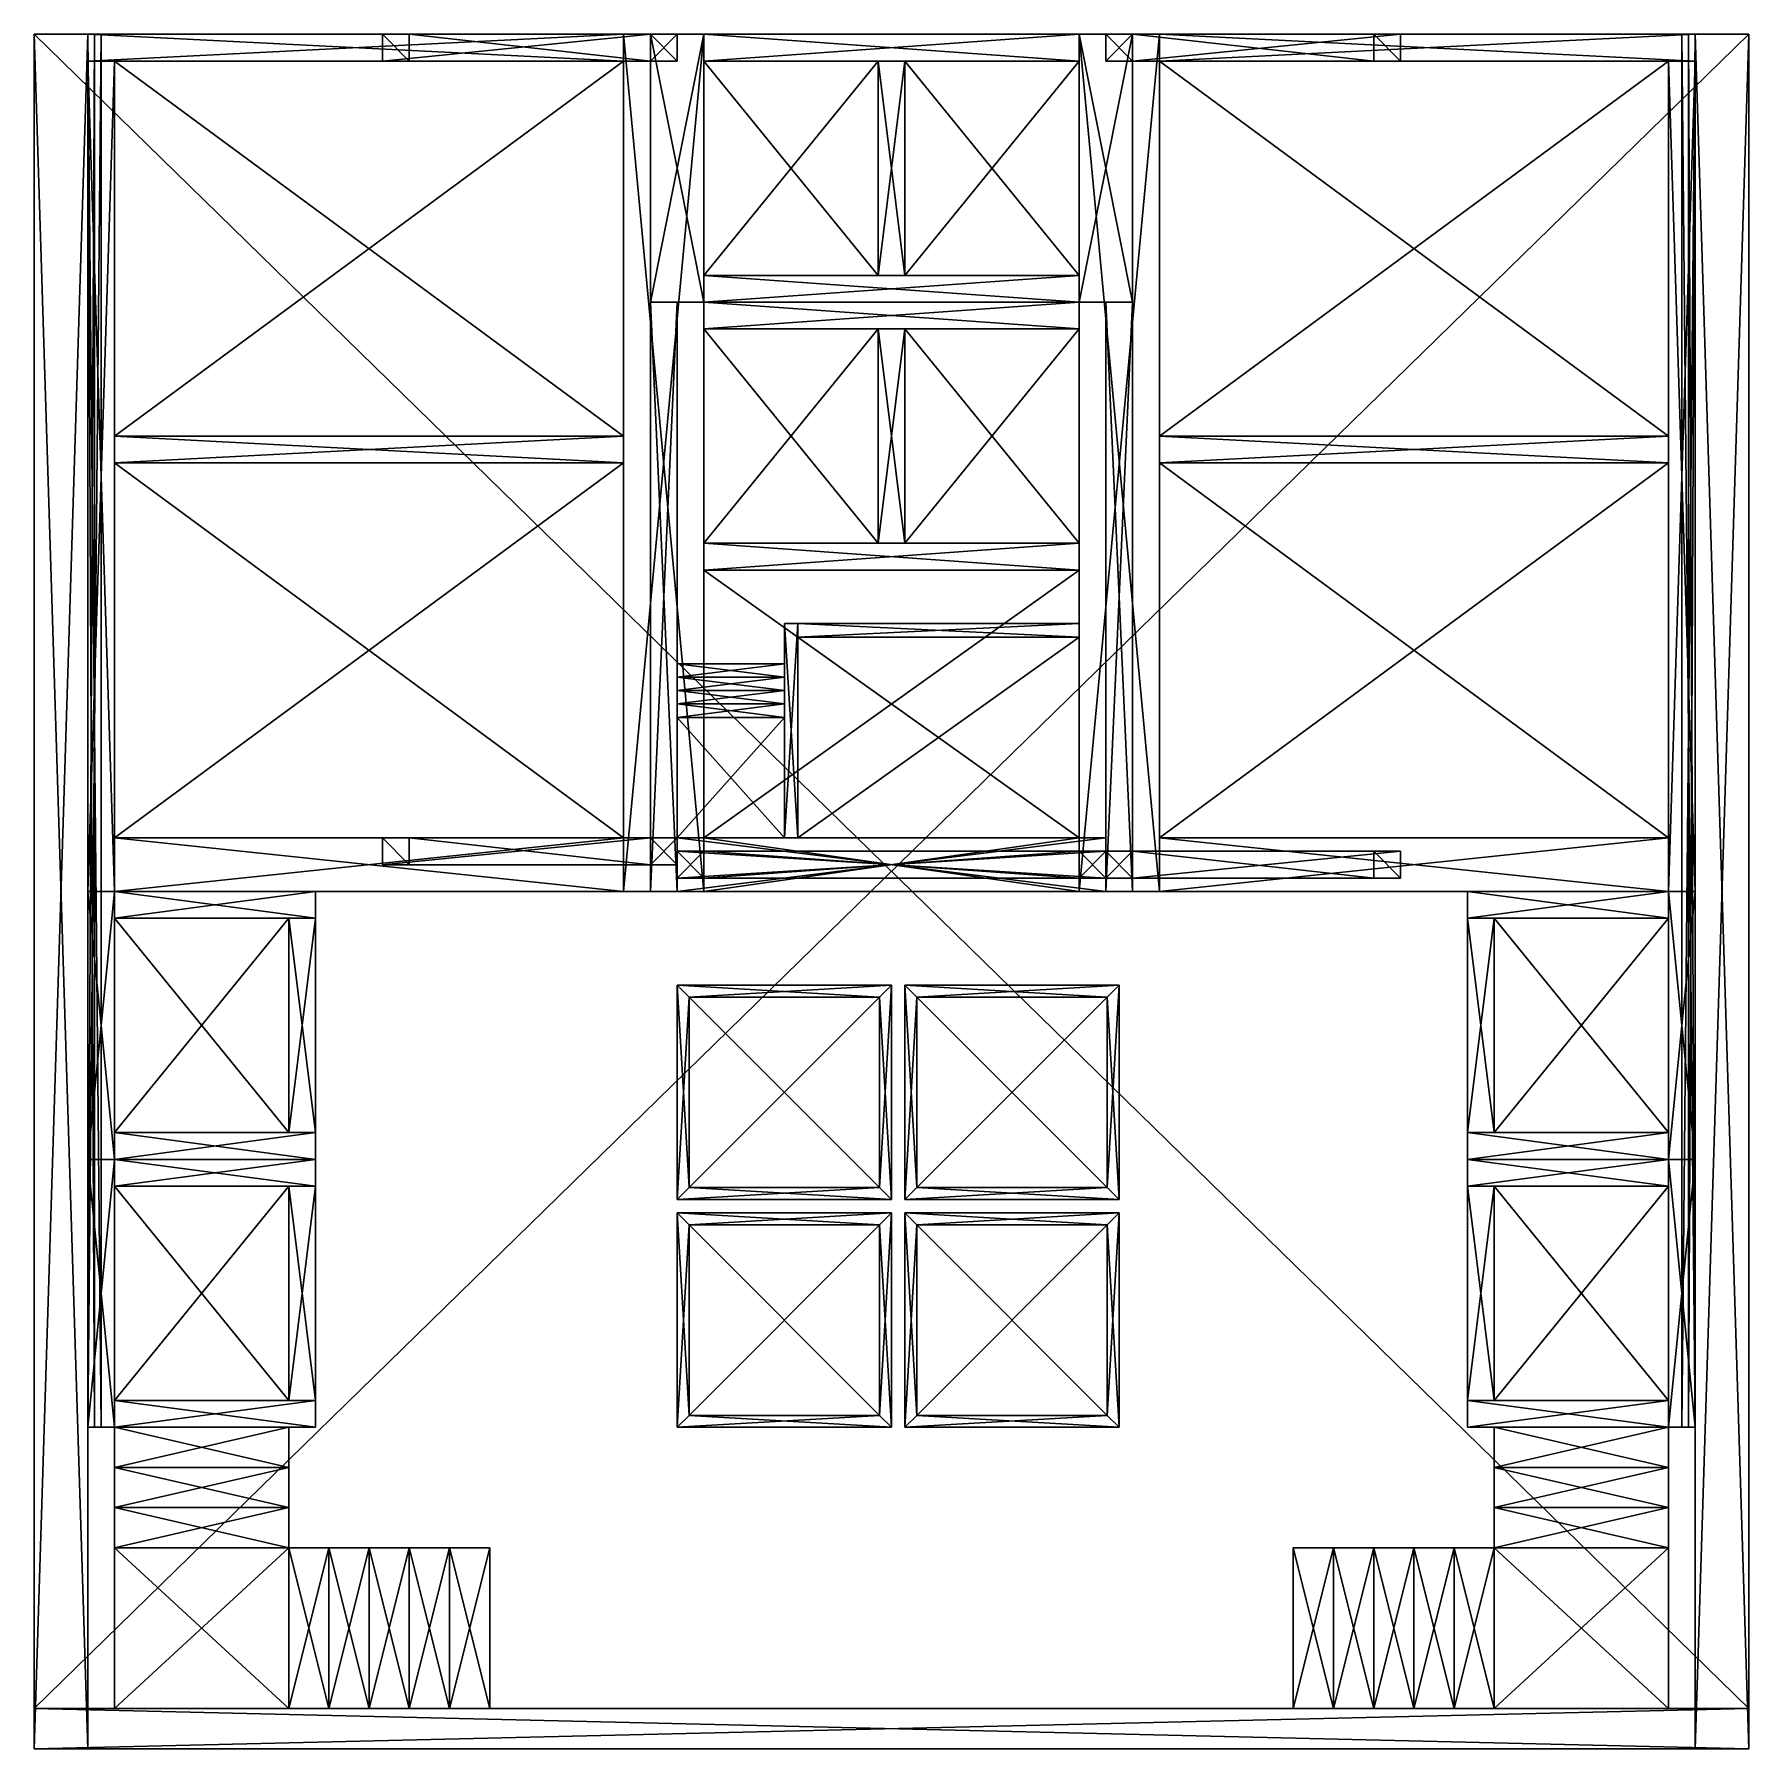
# Model space of a CAD drawing. Extents: x -512 to 512, y -512 to 512.
import ezdxf

# ---------------------------------------------------------------- set-up
doc = ezdxf.new("R2010")
doc.units = 0

msp = doc.modelspace()

# ---------------------------------------------------------------- meshes
at = {"layer": 'OBJECT000', "color": 50}
mesh = msp.add_polyface(dxfattribs=at)
corners = [(-264, -488, -208), (-264, -392, -208), (-240, -392, -208), (-240, -488, -208), (-264, -392, -224), (-264, -488, -224), (-240, -488, -224), (-240, -392, -224)]
mesh.append_faces([[corners[k] for k in face] for face in [(1, 3, 0), (5, 7, 4), (4, 0, 5), (6, 2, 7), (7, 1, 4), (5, 3, 6)]], dxfattribs={"vtx0": -1})
mesh.append_faces([[corners[k] for k in face] for face in [(1, 2, 3), (5, 6, 7), (4, 1, 0), (6, 3, 2), (7, 2, 1), (5, 0, 3)]], dxfattribs={"vtx2": -1})
at = {"layer": 'OBJECT001', "color": 50}
mesh = msp.add_polyface(dxfattribs=at)
corners = [(-288, -488, -184), (-288, -392, -184), (-264, -392, -184), (-264, -488, -184), (-288, -392, -200), (-288, -488, -200), (-264, -488, -200), (-264, -392, -200)]
mesh.append_faces([[corners[k] for k in face] for face in [(1, 3, 0), (5, 7, 4), (4, 0, 5), (6, 2, 7), (7, 1, 4), (5, 3, 6)]], dxfattribs={"vtx0": -1})
mesh.append_faces([[corners[k] for k in face] for face in [(1, 2, 3), (5, 6, 7), (4, 1, 0), (6, 3, 2), (7, 2, 1), (5, 0, 3)]], dxfattribs={"vtx2": -1})
at = {"layer": 'OBJECT002', "color": 50}
mesh = msp.add_polyface(dxfattribs=at)
corners = [(-312, -488, -160), (-312, -392, -160), (-288, -392, -160), (-288, -488, -160), (-312, -392, -176), (-312, -488, -176), (-288, -488, -176), (-288, -392, -176)]
mesh.append_faces([[corners[k] for k in face] for face in [(1, 3, 0), (5, 7, 4), (4, 0, 5), (6, 2, 7), (7, 1, 4), (5, 3, 6)]], dxfattribs={"vtx0": -1})
mesh.append_faces([[corners[k] for k in face] for face in [(1, 2, 3), (5, 6, 7), (4, 1, 0), (6, 3, 2), (7, 2, 1), (5, 0, 3)]], dxfattribs={"vtx2": -1})
at = {"layer": 'OBJECT003', "color": 50}
mesh = msp.add_polyface(dxfattribs=at)
corners = [(-336, -488, -136), (-336, -392, -136), (-312, -392, -136), (-312, -488, -136), (-336, -392, -152), (-336, -488, -152), (-312, -488, -152), (-312, -392, -152)]
mesh.append_faces([[corners[k] for k in face] for face in [(1, 3, 0), (5, 7, 4), (4, 0, 5), (6, 2, 7), (7, 1, 4), (5, 3, 6)]], dxfattribs={"vtx0": -1})
mesh.append_faces([[corners[k] for k in face] for face in [(1, 2, 3), (5, 6, 7), (4, 1, 0), (6, 3, 2), (7, 2, 1), (5, 0, 3)]], dxfattribs={"vtx2": -1})
at = {"layer": 'OBJECT004', "color": 50}
mesh = msp.add_polyface(dxfattribs=at)
corners = [(-360, -488, -112), (-360, -392, -112), (-336, -392, -112), (-336, -488, -112), (-360, -392, -128), (-360, -488, -128), (-336, -488, -128), (-336, -392, -128)]
mesh.append_faces([[corners[k] for k in face] for face in [(1, 3, 0), (5, 7, 4), (4, 0, 5), (6, 2, 7), (7, 1, 4), (5, 3, 6)]], dxfattribs={"vtx0": -1})
mesh.append_faces([[corners[k] for k in face] for face in [(1, 2, 3), (5, 6, 7), (4, 1, 0), (6, 3, 2), (7, 2, 1), (5, 0, 3)]], dxfattribs={"vtx2": -1})
at = {"layer": 'OBJECT005', "color": 50}
mesh = msp.add_polyface(dxfattribs=at)
corners = [(-464, -488, -88), (-464, -392, -88), (-360, -392, -88), (-360, -488, -88), (-464, -392, -104), (-464, -488, -104), (-360, -488, -104), (-360, -392, -104)]
mesh.append_faces([[corners[k] for k in face] for face in [(1, 3, 0), (5, 7, 4), (4, 0, 5), (6, 2, 7), (7, 1, 4), (5, 3, 6)]], dxfattribs={"vtx0": -1})
mesh.append_faces([[corners[k] for k in face] for face in [(1, 2, 3), (5, 6, 7), (4, 1, 0), (6, 3, 2), (7, 2, 1), (5, 0, 3)]], dxfattribs={"vtx2": -1})
at = {"layer": 'OBJECT006', "color": 50}
mesh = msp.add_polyface(dxfattribs=at)
corners = [(-464, -392, -64), (-464, -368, -64), (-360, -368, -64), (-360, -392, -64), (-464, -368, -80), (-464, -392, -80), (-360, -392, -80), (-360, -368, -80)]
mesh.append_faces([[corners[k] for k in face] for face in [(1, 3, 0), (5, 7, 4), (4, 0, 5), (6, 2, 7), (7, 1, 4), (5, 3, 6)]], dxfattribs={"vtx0": -1})
mesh.append_faces([[corners[k] for k in face] for face in [(1, 2, 3), (5, 6, 7), (4, 1, 0), (6, 3, 2), (7, 2, 1), (5, 0, 3)]], dxfattribs={"vtx2": -1})
at = {"layer": 'OBJECT007', "color": 50}
mesh = msp.add_polyface(dxfattribs=at)
corners = [(-464, -368, -40), (-464, -344, -40), (-360, -344, -40), (-360, -368, -40), (-464, -344, -56), (-464, -368, -56), (-360, -368, -56), (-360, -344, -56)]
mesh.append_faces([[corners[k] for k in face] for face in [(1, 3, 0), (5, 7, 4), (4, 0, 5), (6, 2, 7), (7, 1, 4), (5, 3, 6)]], dxfattribs={"vtx0": -1})
mesh.append_faces([[corners[k] for k in face] for face in [(1, 2, 3), (5, 6, 7), (4, 1, 0), (6, 3, 2), (7, 2, 1), (5, 0, 3)]], dxfattribs={"vtx2": -1})
at = {"layer": 'OBJECT008', "color": 50}
mesh = msp.add_polyface(dxfattribs=at)
corners = [(-464, -344, -16), (-464, -320, -16), (-360, -320, -16), (-360, -344, -16), (-464, -320, -32), (-464, -344, -32), (-360, -344, -32), (-360, -320, -32)]
mesh.append_faces([[corners[k] for k in face] for face in [(1, 3, 0), (5, 7, 4), (4, 0, 5), (6, 2, 7), (7, 1, 4), (5, 3, 6)]], dxfattribs={"vtx0": -1})
mesh.append_faces([[corners[k] for k in face] for face in [(1, 2, 3), (5, 6, 7), (4, 1, 0), (6, 3, 2), (7, 2, 1), (5, 0, 3)]], dxfattribs={"vtx2": -1})
at = {"layer": 'OBJECT009', "color": 50}
mesh = msp.add_polyface(dxfattribs=at)
corners = [(-512, -512, 256), (-512, -488, 256), (512, -488, 256), (512, -512, 256), (-512, -488, 224), (-512, -512, 224), (512, -512, 224), (512, -488, 224)]
mesh.append_faces([[corners[k] for k in face] for face in [(1, 3, 0), (5, 7, 4), (4, 0, 5), (6, 2, 7), (7, 1, 4), (5, 3, 6)]], dxfattribs={"vtx0": -1})
mesh.append_faces([[corners[k] for k in face] for face in [(1, 2, 3), (5, 6, 7), (4, 1, 0), (6, 3, 2), (7, 2, 1), (5, 0, 3)]], dxfattribs={"vtx2": -1})
at = {"layer": 'OBJECT010', "color": 50}
mesh = msp.add_polyface(dxfattribs=at)
corners = [(-264, -488, -208), (-264, -392, -208), (-240, -392, -208), (-240, -488, -208), (-264, -392, -224), (-264, -488, -224), (-240, -488, -224), (-240, -392, -224)]
mesh.append_faces([[corners[k] for k in face] for face in [(1, 3, 0), (5, 7, 4), (4, 0, 5), (6, 2, 7), (7, 1, 4), (5, 3, 6)]], dxfattribs={"vtx0": -1})
mesh.append_faces([[corners[k] for k in face] for face in [(1, 2, 3), (5, 6, 7), (4, 1, 0), (6, 3, 2), (7, 2, 1), (5, 0, 3)]], dxfattribs={"vtx2": -1})
at = {"layer": 'OBJECT011', "color": 50}
mesh = msp.add_polyface(dxfattribs=at)
corners = [(-288, -488, -184), (-288, -392, -184), (-264, -392, -184), (-264, -488, -184), (-288, -392, -200), (-288, -488, -200), (-264, -488, -200), (-264, -392, -200)]
mesh.append_faces([[corners[k] for k in face] for face in [(1, 3, 0), (5, 7, 4), (4, 0, 5), (6, 2, 7), (7, 1, 4), (5, 3, 6)]], dxfattribs={"vtx0": -1})
mesh.append_faces([[corners[k] for k in face] for face in [(1, 2, 3), (5, 6, 7), (4, 1, 0), (6, 3, 2), (7, 2, 1), (5, 0, 3)]], dxfattribs={"vtx2": -1})
at = {"layer": 'OBJECT012', "color": 50}
mesh = msp.add_polyface(dxfattribs=at)
corners = [(-312, -488, -160), (-312, -392, -160), (-288, -392, -160), (-288, -488, -160), (-312, -392, -176), (-312, -488, -176), (-288, -488, -176), (-288, -392, -176)]
mesh.append_faces([[corners[k] for k in face] for face in [(1, 3, 0), (5, 7, 4), (4, 0, 5), (6, 2, 7), (7, 1, 4), (5, 3, 6)]], dxfattribs={"vtx0": -1})
mesh.append_faces([[corners[k] for k in face] for face in [(1, 2, 3), (5, 6, 7), (4, 1, 0), (6, 3, 2), (7, 2, 1), (5, 0, 3)]], dxfattribs={"vtx2": -1})
at = {"layer": 'OBJECT013', "color": 50}
mesh = msp.add_polyface(dxfattribs=at)
corners = [(-336, -488, -136), (-336, -392, -136), (-312, -392, -136), (-312, -488, -136), (-336, -392, -152), (-336, -488, -152), (-312, -488, -152), (-312, -392, -152)]
mesh.append_faces([[corners[k] for k in face] for face in [(1, 3, 0), (5, 7, 4), (4, 0, 5), (6, 2, 7), (7, 1, 4), (5, 3, 6)]], dxfattribs={"vtx0": -1})
mesh.append_faces([[corners[k] for k in face] for face in [(1, 2, 3), (5, 6, 7), (4, 1, 0), (6, 3, 2), (7, 2, 1), (5, 0, 3)]], dxfattribs={"vtx2": -1})
at = {"layer": 'OBJECT014', "color": 50}
mesh = msp.add_polyface(dxfattribs=at)
corners = [(-360, -488, -112), (-360, -392, -112), (-336, -392, -112), (-336, -488, -112), (-360, -392, -128), (-360, -488, -128), (-336, -488, -128), (-336, -392, -128)]
mesh.append_faces([[corners[k] for k in face] for face in [(1, 3, 0), (5, 7, 4), (4, 0, 5), (6, 2, 7), (7, 1, 4), (5, 3, 6)]], dxfattribs={"vtx0": -1})
mesh.append_faces([[corners[k] for k in face] for face in [(1, 2, 3), (5, 6, 7), (4, 1, 0), (6, 3, 2), (7, 2, 1), (5, 0, 3)]], dxfattribs={"vtx2": -1})
at = {"layer": 'OBJECT015', "color": 50}
mesh = msp.add_polyface(dxfattribs=at)
corners = [(-464, -488, -88), (-464, -392, -88), (-360, -392, -88), (-360, -488, -88), (-464, -392, -104), (-464, -488, -104), (-360, -488, -104), (-360, -392, -104)]
mesh.append_faces([[corners[k] for k in face] for face in [(1, 3, 0), (5, 7, 4), (4, 0, 5), (6, 2, 7), (7, 1, 4), (5, 3, 6)]], dxfattribs={"vtx0": -1})
mesh.append_faces([[corners[k] for k in face] for face in [(1, 2, 3), (5, 6, 7), (4, 1, 0), (6, 3, 2), (7, 2, 1), (5, 0, 3)]], dxfattribs={"vtx2": -1})
at = {"layer": 'OBJECT016', "color": 50}
mesh = msp.add_polyface(dxfattribs=at)
corners = [(-464, -392, -64), (-464, -368, -64), (-360, -368, -64), (-360, -392, -64), (-464, -368, -80), (-464, -392, -80), (-360, -392, -80), (-360, -368, -80)]
mesh.append_faces([[corners[k] for k in face] for face in [(1, 3, 0), (5, 7, 4), (4, 0, 5), (6, 2, 7), (7, 1, 4), (5, 3, 6)]], dxfattribs={"vtx0": -1})
mesh.append_faces([[corners[k] for k in face] for face in [(1, 2, 3), (5, 6, 7), (4, 1, 0), (6, 3, 2), (7, 2, 1), (5, 0, 3)]], dxfattribs={"vtx2": -1})
at = {"layer": 'OBJECT017', "color": 50}
mesh = msp.add_polyface(dxfattribs=at)
corners = [(-464, -368, -40), (-464, -344, -40), (-360, -344, -40), (-360, -368, -40), (-464, -344, -56), (-464, -368, -56), (-360, -368, -56), (-360, -344, -56)]
mesh.append_faces([[corners[k] for k in face] for face in [(1, 3, 0), (5, 7, 4), (4, 0, 5), (6, 2, 7), (7, 1, 4), (5, 3, 6)]], dxfattribs={"vtx0": -1})
mesh.append_faces([[corners[k] for k in face] for face in [(1, 2, 3), (5, 6, 7), (4, 1, 0), (6, 3, 2), (7, 2, 1), (5, 0, 3)]], dxfattribs={"vtx2": -1})
at = {"layer": 'OBJECT018', "color": 50}
mesh = msp.add_polyface(dxfattribs=at)
corners = [(-464, -344, -16), (-464, -320, -16), (-360, -320, -16), (-360, -344, -16), (-464, -320, -32), (-464, -344, -32), (-360, -344, -32), (-360, -320, -32)]
mesh.append_faces([[corners[k] for k in face] for face in [(1, 3, 0), (5, 7, 4), (4, 0, 5), (6, 2, 7), (7, 1, 4), (5, 3, 6)]], dxfattribs={"vtx0": -1})
mesh.append_faces([[corners[k] for k in face] for face in [(1, 2, 3), (5, 6, 7), (4, 1, 0), (6, 3, 2), (7, 2, 1), (5, 0, 3)]], dxfattribs={"vtx2": -1})
at = {"layer": 'OBJECT019', "color": 50}
mesh = msp.add_polyface(dxfattribs=at)
corners = [(-480, -320, 32), (-480, 512, 32), (-476, 512, 32), (-476, -320, 32), (-480, 512), (-480, -320), (-476, -320), (-476, 512)]
mesh.append_faces([[corners[k] for k in face] for face in [(1, 3, 0), (5, 7, 4), (4, 0, 5), (6, 2, 7), (7, 1, 4), (5, 3, 6)]], dxfattribs={"vtx0": -1})
mesh.append_faces([[corners[k] for k in face] for face in [(1, 2, 3), (5, 6, 7), (4, 1, 0), (6, 3, 2), (7, 2, 1), (5, 0, 3)]], dxfattribs={"vtx2": -1})
at = {"layer": 'OBJECT020', "color": 50}
mesh = msp.add_polyface(dxfattribs=at)
corners = [(-480, -320, 48), (-480, 512, 48), (-472, 512, 48), (-472, -320, 48), (-480, 512, 32), (-480, -320, 32), (-472, -320, 32), (-472, 512, 32)]
mesh.append_faces([[corners[k] for k in face] for face in [(1, 3, 0), (5, 7, 4), (4, 0, 5), (6, 2, 7), (7, 1, 4), (5, 3, 6)]], dxfattribs={"vtx0": -1})
mesh.append_faces([[corners[k] for k in face] for face in [(1, 2, 3), (5, 6, 7), (4, 1, 0), (6, 3, 2), (7, 2, 1), (5, 0, 3)]], dxfattribs={"vtx2": -1})
at = {"layer": 'OBJECT021', "color": 50}
mesh = msp.add_polyface(dxfattribs=at)
corners = [(-464, 0), (-464, 32), (-160, 32), (-160, 0), (-464, 32, -32), (-464, 0, -32), (-160, 0, -32), (-160, 32, -32)]
mesh.append_faces([[corners[k] for k in face] for face in [(1, 3, 0), (5, 7, 4), (4, 0, 5), (6, 2, 7), (7, 1, 4), (5, 3, 6)]], dxfattribs={"vtx0": -1})
mesh.append_faces([[corners[k] for k in face] for face in [(1, 2, 3), (5, 6, 7), (4, 1, 0), (6, 3, 2), (7, 2, 1), (5, 0, 3)]], dxfattribs={"vtx2": -1})
at = {"layer": 'OBJECT022', "color": 50}
mesh = msp.add_polyface(dxfattribs=at)
corners = [(-480, 0), (-480, 496), (-464, 496), (-464, 0), (-480, 496, -32), (-480, 0, -32), (-464, 0, -32), (-464, 496, -32)]
mesh.append_faces([[corners[k] for k in face] for face in [(1, 3, 0), (5, 7, 4), (6, 2, 7), (4, 0, 5), (7, 1, 4), (5, 3, 6)]], dxfattribs={"vtx0": -1})
mesh.append_faces([[corners[k] for k in face] for face in [(1, 2, 3), (5, 6, 7), (6, 3, 2), (4, 1, 0), (7, 2, 1), (5, 0, 3)]], dxfattribs={"vtx2": -1})
at = {"layer": 'OBJECT023', "color": 50}
mesh = msp.add_polyface(dxfattribs=at)
corners = [(-464, 32, -8), (-464, 256, -8), (-160, 256, -8), (-160, 32, -8), (-464, 256, -24), (-464, 32, -24), (-160, 32, -24), (-160, 256, -24)]
mesh.append_faces([[corners[k] for k in face] for face in [(1, 3, 0), (5, 7, 4), (4, 0, 5), (6, 2, 7), (7, 1, 4), (5, 3, 6)]], dxfattribs={"vtx0": -1})
mesh.append_faces([[corners[k] for k in face] for face in [(1, 2, 3), (5, 6, 7), (4, 1, 0), (6, 3, 2), (7, 2, 1), (5, 0, 3)]], dxfattribs={"vtx2": -1})
at = {"layer": 'OBJECT024', "color": 50}
mesh = msp.add_polyface(dxfattribs=at)
corners = [(-464, 256), (-464, 272), (-160, 272), (-160, 256), (-464, 272, -32), (-464, 256, -32), (-160, 256, -32), (-160, 272, -32)]
mesh.append_faces([[corners[k] for k in face] for face in [(1, 3, 0), (5, 7, 4), (4, 0, 5), (6, 2, 7), (7, 1, 4), (5, 3, 6)]], dxfattribs={"vtx0": -1})
mesh.append_faces([[corners[k] for k in face] for face in [(1, 2, 3), (5, 6, 7), (4, 1, 0), (6, 3, 2), (7, 2, 1), (5, 0, 3)]], dxfattribs={"vtx2": -1})
at = {"layer": 'OBJECT025', "color": 50}
mesh = msp.add_polyface(dxfattribs=at)
corners = [(-160, 0), (-160, 512), (-112, 512), (-112, 0), (-160, 512, -32), (-160, 0, -32), (-112, 0, -32), (-112, 512, -32)]
mesh.append_faces([[corners[k] for k in face] for face in [(1, 3, 0), (5, 7, 4), (4, 0, 5), (6, 2, 7), (7, 1, 4), (5, 3, 6)]], dxfattribs={"vtx0": -1})
mesh.append_faces([[corners[k] for k in face] for face in [(1, 2, 3), (5, 6, 7), (4, 1, 0), (6, 3, 2), (7, 2, 1), (5, 0, 3)]], dxfattribs={"vtx2": -1})
at = {"layer": 'OBJECT026', "color": 50}
mesh = msp.add_polyface(dxfattribs=at)
corners = [(-464, 272, -8), (-464, 496, -8), (-160, 496, -8), (-160, 272, -8), (-464, 496, -24), (-464, 272, -24), (-160, 272, -24), (-160, 496, -24)]
mesh.append_faces([[corners[k] for k in face] for face in [(1, 3, 0), (5, 7, 4), (4, 0, 5), (6, 2, 7), (7, 1, 4), (5, 3, 6)]], dxfattribs={"vtx0": -1})
mesh.append_faces([[corners[k] for k in face] for face in [(1, 2, 3), (5, 6, 7), (4, 1, 0), (6, 3, 2), (7, 2, 1), (5, 0, 3)]], dxfattribs={"vtx2": -1})
at = {"layer": 'OBJECT027', "color": 50}
mesh = msp.add_polyface(dxfattribs=at)
corners = [(-480, 496), (-480, 512), (-160, 512), (-160, 496), (-480, 512, -32), (-480, 496, -32), (-160, 496, -32), (-160, 512, -32)]
mesh.append_faces([[corners[k] for k in face] for face in [(1, 3, 0), (5, 7, 4), (6, 2, 7), (4, 0, 5), (7, 1, 4), (5, 3, 6)]], dxfattribs={"vtx0": -1})
mesh.append_faces([[corners[k] for k in face] for face in [(1, 2, 3), (5, 6, 7), (6, 3, 2), (4, 1, 0), (7, 2, 1), (5, 0, 3)]], dxfattribs={"vtx2": -1})
at = {"layer": 'OBJECT028', "color": 50}
mesh = msp.add_polyface(dxfattribs=at)
corners = [(-144, 496, -32), (-144, 512, -32), (-128, 512, -32), (-128, 496, -32), (-144, 512, -224), (-144, 496, -224), (-128, 496, -224), (-128, 512, -224)]
mesh.append_faces([[corners[k] for k in face] for face in [(1, 3, 0), (5, 7, 4), (6, 2, 7), (4, 0, 5), (7, 1, 4), (5, 3, 6)]], dxfattribs={"vtx0": -1})
mesh.append_faces([[corners[k] for k in face] for face in [(1, 2, 3), (5, 6, 7), (6, 3, 2), (4, 1, 0), (7, 2, 1), (5, 0, 3)]], dxfattribs={"vtx2": -1})
at = {"layer": 'OBJECT029', "color": 50}
mesh = msp.add_polyface(dxfattribs=at)
corners = [(-288, 496, -32), (-288, 512, -32), (-144, 512, -88), (-144, 496, -88), (-304, 512, -32), (-304, 496, -32), (-144, 496, -96), (-144, 512, -96)]
mesh.append_faces([[corners[k] for k in face] for face in [(1, 3, 0), (5, 7, 4), (6, 2, 7), (4, 0, 5), (1, 7, 2), (5, 3, 6)]], dxfattribs={"vtx0": -1})
mesh.append_faces([[corners[k] for k in face] for face in [(1, 2, 3), (5, 6, 7), (6, 3, 2), (4, 1, 0), (1, 4, 7), (5, 0, 3)]], dxfattribs={"vtx2": -1})
at = {"layer": 'OBJECT030', "color": 50}
mesh = msp.add_polyface(dxfattribs=at)
corners = [(-144, 16, -32), (-144, 32, -32), (-128, 32, -32), (-128, 16, -32), (-144, 32, -224), (-144, 16, -224), (-128, 16, -224), (-128, 32, -224)]
mesh.append_faces([[corners[k] for k in face] for face in [(1, 3, 0), (5, 7, 4), (6, 2, 7), (4, 0, 5), (7, 1, 4), (5, 3, 6)]], dxfattribs={"vtx0": -1})
mesh.append_faces([[corners[k] for k in face] for face in [(1, 2, 3), (5, 6, 7), (6, 3, 2), (4, 1, 0), (7, 2, 1), (5, 0, 3)]], dxfattribs={"vtx2": -1})
at = {"layer": 'OBJECT031', "color": 50}
mesh = msp.add_polyface(dxfattribs=at)
corners = [(-288, 16, -32), (-288, 32, -32), (-144, 32, -88), (-144, 16, -88), (-304, 32, -32), (-304, 16, -32), (-144, 16, -96), (-144, 32, -96)]
mesh.append_faces([[corners[k] for k in face] for face in [(1, 3, 0), (5, 7, 4), (6, 2, 7), (4, 0, 5), (1, 7, 2), (5, 3, 6)]], dxfattribs={"vtx0": -1})
mesh.append_faces([[corners[k] for k in face] for face in [(1, 2, 3), (5, 6, 7), (6, 3, 2), (4, 1, 0), (1, 4, 7), (5, 0, 3)]], dxfattribs={"vtx2": -1})
at = {"layer": 'OBJECT032', "color": 50}
mesh = msp.add_polyface(dxfattribs=at)
corners = [(8, 208, -8), (8, 336, -8), (112, 336, -8), (112, 208, -8), (8, 336, -24), (8, 208, -24), (112, 208, -24), (112, 336, -24)]
mesh.append_faces([[corners[k] for k in face] for face in [(1, 3, 0), (5, 7, 4), (4, 0, 5), (6, 2, 7), (7, 1, 4), (5, 3, 6)]], dxfattribs={"vtx0": -1})
mesh.append_faces([[corners[k] for k in face] for face in [(1, 2, 3), (5, 6, 7), (4, 1, 0), (6, 3, 2), (7, 2, 1), (5, 0, 3)]], dxfattribs={"vtx2": -1})
at = {"layer": 'OBJECT033', "color": 50}
mesh = msp.add_polyface(dxfattribs=at)
corners = [(-112, 208, -8), (-112, 336, -8), (-8, 336, -8), (-8, 208, -8), (-112, 336, -24), (-112, 208, -24), (-8, 208, -24), (-8, 336, -24)]
mesh.append_faces([[corners[k] for k in face] for face in [(1, 3, 0), (5, 7, 4), (4, 0, 5), (6, 2, 7), (7, 1, 4), (5, 3, 6)]], dxfattribs={"vtx0": -1})
mesh.append_faces([[corners[k] for k in face] for face in [(1, 2, 3), (5, 6, 7), (4, 1, 0), (6, 3, 2), (7, 2, 1), (5, 0, 3)]], dxfattribs={"vtx2": -1})
at = {"layer": 'OBJECT034', "color": 50}
mesh = msp.add_polyface(dxfattribs=at)
corners = [(-8, 208), (-8, 336), (8, 336), (8, 208), (-8, 336, -32), (-8, 208, -32), (8, 208, -32), (8, 336, -32)]
mesh.append_faces([[corners[k] for k in face] for face in [(1, 3, 0), (5, 7, 4), (4, 0, 5), (6, 2, 7), (7, 1, 4), (5, 3, 6)]], dxfattribs={"vtx0": -1})
mesh.append_faces([[corners[k] for k in face] for face in [(1, 2, 3), (5, 6, 7), (4, 1, 0), (6, 3, 2), (7, 2, 1), (5, 0, 3)]], dxfattribs={"vtx2": -1})
at = {"layer": 'OBJECT035', "color": 50}
mesh = msp.add_polyface(dxfattribs=at)
corners = [(-112, 336), (-112, 352), (112, 352), (112, 336), (-112, 352, -32), (-112, 336, -32), (112, 336, -32), (112, 352, -32)]
mesh.append_faces([[corners[k] for k in face] for face in [(1, 3, 0), (5, 7, 4), (4, 0, 5), (6, 2, 7), (7, 1, 4), (5, 3, 6)]], dxfattribs={"vtx0": -1})
mesh.append_faces([[corners[k] for k in face] for face in [(1, 2, 3), (5, 6, 7), (4, 1, 0), (6, 3, 2), (7, 2, 1), (5, 0, 3)]], dxfattribs={"vtx2": -1})
at = {"layer": 'OBJECT036', "color": 50}
mesh = msp.add_polyface(dxfattribs=at)
corners = [(112, 0), (112, 512), (160, 512), (160, 0), (112, 512, -32), (112, 0, -32), (160, 0, -32), (160, 512, -32)]
mesh.append_faces([[corners[k] for k in face] for face in [(1, 3, 0), (5, 7, 4), (6, 2, 7), (4, 0, 5), (7, 1, 4), (5, 3, 6)]], dxfattribs={"vtx0": -1})
mesh.append_faces([[corners[k] for k in face] for face in [(1, 2, 3), (5, 6, 7), (6, 3, 2), (4, 1, 0), (7, 2, 1), (5, 0, 3)]], dxfattribs={"vtx2": -1})
at = {"layer": 'OBJECT037', "color": 50}
mesh = msp.add_polyface(dxfattribs=at)
corners = [(-112, 192), (-112, 208), (112, 208), (112, 192), (-112, 208, -32), (-112, 192, -32), (112, 192, -32), (112, 208, -32)]
mesh.append_faces([[corners[k] for k in face] for face in [(1, 3, 0), (5, 7, 4), (4, 0, 5), (6, 2, 7), (7, 1, 4), (5, 3, 6)]], dxfattribs={"vtx0": -1})
mesh.append_faces([[corners[k] for k in face] for face in [(1, 2, 3), (5, 6, 7), (4, 1, 0), (6, 3, 2), (7, 2, 1), (5, 0, 3)]], dxfattribs={"vtx2": -1})
at = {"layer": 'OBJECT038', "color": 50}
mesh = msp.add_polyface(dxfattribs=at)
corners = [(-112, 32), (-112, 192), (112, 192), (112, 32), (-112, 192, -24), (-112, 32, -24), (112, 32, -24), (112, 192, -24)]
mesh.append_faces([[corners[k] for k in face] for face in [(1, 3, 0), (5, 7, 4), (4, 0, 5), (6, 2, 7), (7, 1, 4), (5, 3, 6)]], dxfattribs={"vtx0": -1})
mesh.append_faces([[corners[k] for k in face] for face in [(1, 2, 3), (5, 6, 7), (4, 1, 0), (6, 3, 2), (7, 2, 1), (5, 0, 3)]], dxfattribs={"vtx2": -1})
at = {"layer": 'OBJECT039', "color": 50}
mesh = msp.add_polyface(dxfattribs=at)
corners = [(-56, 152, 40), (-56, 160, 40), (112, 160, 40), (112, 152, 40), (-56, 160, -8), (-56, 152, -8), (112, 152, -8), (112, 160, -8)]
mesh.append_faces([[corners[k] for k in face] for face in [(1, 3, 0), (5, 7, 4), (4, 0, 5), (6, 2, 7), (7, 1, 4), (5, 3, 6)]], dxfattribs={"vtx0": -1})
mesh.append_faces([[corners[k] for k in face] for face in [(1, 2, 3), (5, 6, 7), (4, 1, 0), (6, 3, 2), (7, 2, 1), (5, 0, 3)]], dxfattribs={"vtx2": -1})
at = {"layer": 'OBJECT040', "color": 50}
mesh = msp.add_polyface(dxfattribs=at)
corners = [(-56, 32, 32), (-56, 152, 32), (112, 152, 32), (112, 32, 32), (-56, 152, -8), (-56, 32, -8), (112, 32, -8), (112, 152, -8)]
mesh.append_faces([[corners[k] for k in face] for face in [(1, 3, 0), (5, 7, 4), (4, 0, 5), (6, 2, 7), (7, 1, 4), (5, 3, 6)]], dxfattribs={"vtx0": -1})
mesh.append_faces([[corners[k] for k in face] for face in [(1, 2, 3), (5, 6, 7), (4, 1, 0), (6, 3, 2), (7, 2, 1), (5, 0, 3)]], dxfattribs={"vtx2": -1})
at = {"layer": 'OBJECT041', "color": 50}
mesh = msp.add_polyface(dxfattribs=at)
corners = [(-64, 32, 40), (-64, 160, 40), (-56, 160, 40), (-56, 32, 40), (-64, 160, -8), (-64, 32, -8), (-56, 32, -8), (-56, 160, -8)]
mesh.append_faces([[corners[k] for k in face] for face in [(1, 3, 0), (5, 7, 4), (4, 0, 5), (6, 2, 7), (7, 1, 4), (5, 3, 6)]], dxfattribs={"vtx0": -1})
mesh.append_faces([[corners[k] for k in face] for face in [(1, 2, 3), (5, 6, 7), (4, 1, 0), (6, 3, 2), (7, 2, 1), (5, 0, 3)]], dxfattribs={"vtx2": -1})
at = {"layer": 'OBJECT042', "color": 50}
mesh = msp.add_polyface(dxfattribs=at)
corners = [(-128, 32, 40), (-128, 104, 40), (-64, 104, 40), (-64, 32, 40), (-128, 104), (-128, 32), (-64, 32), (-64, 104)]
mesh.append_faces([[corners[k] for k in face] for face in [(1, 3, 0), (5, 7, 4), (4, 0, 5), (6, 2, 7), (7, 1, 4), (5, 3, 6)]], dxfattribs={"vtx0": -1})
mesh.append_faces([[corners[k] for k in face] for face in [(1, 2, 3), (5, 6, 7), (4, 1, 0), (6, 3, 2), (7, 2, 1), (5, 0, 3)]], dxfattribs={"vtx2": -1})
at = {"layer": 'OBJECT043', "color": 50}
mesh = msp.add_polyface(dxfattribs=at)
corners = [(-128, 104, 32), (-128, 112, 32), (-64, 112, 32), (-64, 104, 32), (-128, 112), (-128, 104), (-64, 104), (-64, 112)]
mesh.append_faces([[corners[k] for k in face] for face in [(1, 3, 0), (5, 7, 4), (4, 0, 5), (6, 2, 7), (7, 1, 4), (5, 3, 6)]], dxfattribs={"vtx0": -1})
mesh.append_faces([[corners[k] for k in face] for face in [(1, 2, 3), (5, 6, 7), (4, 1, 0), (6, 3, 2), (7, 2, 1), (5, 0, 3)]], dxfattribs={"vtx2": -1})
at = {"layer": 'OBJECT044', "color": 50}
mesh = msp.add_polyface(dxfattribs=at)
corners = [(-128, 112, 24), (-128, 120, 24), (-64, 120, 24), (-64, 112, 24), (-128, 120), (-128, 112), (-64, 112), (-64, 120)]
mesh.append_faces([[corners[k] for k in face] for face in [(1, 3, 0), (5, 7, 4), (4, 0, 5), (6, 2, 7), (7, 1, 4), (5, 3, 6)]], dxfattribs={"vtx0": -1})
mesh.append_faces([[corners[k] for k in face] for face in [(1, 2, 3), (5, 6, 7), (4, 1, 0), (6, 3, 2), (7, 2, 1), (5, 0, 3)]], dxfattribs={"vtx2": -1})
at = {"layer": 'OBJECT045', "color": 50}
mesh = msp.add_polyface(dxfattribs=at)
corners = [(-128, 120, 16), (-128, 128, 16), (-64, 128, 16), (-64, 120, 16), (-128, 128), (-128, 120), (-64, 120), (-64, 128)]
mesh.append_faces([[corners[k] for k in face] for face in [(1, 3, 0), (5, 7, 4), (4, 0, 5), (6, 2, 7), (7, 1, 4), (5, 3, 6)]], dxfattribs={"vtx0": -1})
mesh.append_faces([[corners[k] for k in face] for face in [(1, 2, 3), (5, 6, 7), (4, 1, 0), (6, 3, 2), (7, 2, 1), (5, 0, 3)]], dxfattribs={"vtx2": -1})
at = {"layer": 'OBJECT046', "color": 50}
mesh = msp.add_polyface(dxfattribs=at)
corners = [(-128, 128, 8), (-128, 136, 8), (-64, 136, 8), (-64, 128, 8), (-128, 136), (-128, 128), (-64, 128), (-64, 136)]
mesh.append_faces([[corners[k] for k in face] for face in [(1, 3, 0), (5, 7, 4), (4, 0, 5), (6, 2, 7), (7, 1, 4), (5, 3, 6)]], dxfattribs={"vtx0": -1})
mesh.append_faces([[corners[k] for k in face] for face in [(1, 2, 3), (5, 6, 7), (4, 1, 0), (6, 3, 2), (7, 2, 1), (5, 0, 3)]], dxfattribs={"vtx2": -1})
at = {"layer": 'OBJECT047', "color": 50}
mesh = msp.add_polyface(dxfattribs=at)
corners = [(-144, 0, 224), (-144, 352, 224), (-128, 352, 224), (-128, 0, 224), (-144, 352), (-144, 0), (-128, 0), (-128, 352)]
mesh.append_faces([[corners[k] for k in face] for face in [(1, 3, 0), (5, 7, 4), (4, 0, 5), (6, 2, 7), (7, 1, 4), (5, 3, 6)]], dxfattribs={"vtx0": -1})
mesh.append_faces([[corners[k] for k in face] for face in [(1, 2, 3), (5, 6, 7), (4, 1, 0), (6, 3, 2), (7, 2, 1), (5, 0, 3)]], dxfattribs={"vtx2": -1})
at = {"layer": 'OBJECT048', "color": 50}
mesh = msp.add_polyface(dxfattribs=at)
corners = [(128, 0, 224), (128, 352, 224), (144, 352, 224), (144, 0, 224), (128, 352), (128, 0), (144, 0), (144, 352)]
mesh.append_faces([[corners[k] for k in face] for face in [(1, 3, 0), (5, 7, 4), (4, 0, 5), (6, 2, 7), (7, 1, 4), (5, 3, 6)]], dxfattribs={"vtx0": -1})
mesh.append_faces([[corners[k] for k in face] for face in [(1, 2, 3), (5, 6, 7), (4, 1, 0), (6, 3, 2), (7, 2, 1), (5, 0, 3)]], dxfattribs={"vtx2": -1})
at = {"layer": 'OBJECT049', "color": 50}
mesh = msp.add_polyface(dxfattribs=at)
corners = [(-128, 8, 72), (-128, 24, 72), (128, 24, 72), (128, 8, 72), (-128, 24, 56), (-128, 8, 56), (128, 8, 56), (128, 24, 56)]
mesh.append_faces([[corners[k] for k in face] for face in [(1, 3, 0), (5, 7, 4), (4, 0, 5), (6, 2, 7), (7, 1, 4), (5, 3, 6)]], dxfattribs={"vtx0": -1})
mesh.append_faces([[corners[k] for k in face] for face in [(1, 2, 3), (5, 6, 7), (4, 1, 0), (6, 3, 2), (7, 2, 1), (5, 0, 3)]], dxfattribs={"vtx2": -1})
at = {"layer": 'OBJECT050', "color": 50}
mesh = msp.add_polyface(dxfattribs=at)
corners = [(112, 8, 168), (112, 24, 168), (128, 24, 168), (128, 8, 168), (112, 24, 72), (112, 8, 72), (128, 8, 72), (128, 24, 72)]
mesh.append_faces([[corners[k] for k in face] for face in [(1, 3, 0), (5, 7, 4), (4, 0, 5), (6, 2, 7), (7, 1, 4), (5, 3, 6)]], dxfattribs={"vtx0": -1})
mesh.append_faces([[corners[k] for k in face] for face in [(1, 2, 3), (5, 6, 7), (4, 1, 0), (6, 3, 2), (7, 2, 1), (5, 0, 3)]], dxfattribs={"vtx2": -1})
at = {"layer": 'OBJECT051', "color": 50}
mesh = msp.add_polyface(dxfattribs=at)
corners = [(-128, 8, 168), (-128, 24, 168), (-112, 24, 168), (-112, 8, 168), (-128, 24, 72), (-128, 8, 72), (-112, 8, 72), (-112, 24, 72)]
mesh.append_faces([[corners[k] for k in face] for face in [(1, 3, 0), (5, 7, 4), (4, 0, 5), (6, 2, 7), (7, 1, 4), (5, 3, 6)]], dxfattribs={"vtx0": -1})
mesh.append_faces([[corners[k] for k in face] for face in [(1, 2, 3), (5, 6, 7), (4, 1, 0), (6, 3, 2), (7, 2, 1), (5, 0, 3)]], dxfattribs={"vtx2": -1})
at = {"layer": 'OBJECT052', "color": 50}
mesh = msp.add_polyface(dxfattribs=at)
corners = [(-128, 8, 184), (-128, 24, 184), (128, 24, 184), (128, 8, 184), (-128, 24, 168), (-128, 8, 168), (128, 8, 168), (128, 24, 168)]
mesh.append_faces([[corners[k] for k in face] for face in [(1, 3, 0), (5, 7, 4), (4, 0, 5), (6, 2, 7), (7, 1, 4), (5, 3, 6)]], dxfattribs={"vtx0": -1})
mesh.append_faces([[corners[k] for k in face] for face in [(1, 2, 3), (5, 6, 7), (4, 1, 0), (6, 3, 2), (7, 2, 1), (5, 0, 3)]], dxfattribs={"vtx2": -1})
at = {"layer": 'OBJECT053', "color": 50}
mesh = msp.add_polyface(dxfattribs=at)
corners = [(-112, 8, 168), (-112, 24, 168), (112, 24, 168), (112, 8, 168), (-112, 24, 72), (-112, 8, 72), (112, 8, 72), (112, 24, 72)]
mesh.append_faces([[corners[k] for k in face] for face in [(1, 3, 0), (5, 7, 4), (4, 0, 5), (6, 2, 7), (7, 1, 4), (5, 3, 6)]], dxfattribs={"vtx0": -1})
mesh.append_faces([[corners[k] for k in face] for face in [(1, 2, 3), (5, 6, 7), (4, 1, 0), (6, 3, 2), (7, 2, 1), (5, 0, 3)]], dxfattribs={"vtx2": -1})
at = {"layer": 'OBJECT054', "color": 50}
mesh = msp.add_polyface(dxfattribs=at)
corners = [(160, 272, -8), (160, 496, -8), (464, 496, -8), (464, 272, -8), (160, 496, -24), (160, 272, -24), (464, 272, -24), (464, 496, -24)]
mesh.append_faces([[corners[k] for k in face] for face in [(1, 3, 0), (5, 7, 4), (6, 2, 7), (4, 0, 5), (7, 1, 4), (5, 3, 6)]], dxfattribs={"vtx0": -1})
mesh.append_faces([[corners[k] for k in face] for face in [(1, 2, 3), (5, 6, 7), (6, 3, 2), (4, 1, 0), (7, 2, 1), (5, 0, 3)]], dxfattribs={"vtx2": -1})
at = {"layer": 'OBJECT055', "color": 50}
mesh = msp.add_polyface(dxfattribs=at)
corners = [(160, 496), (160, 512), (480, 512), (480, 496), (160, 512, -32), (160, 496, -32), (480, 496, -32), (480, 512, -32)]
mesh.append_faces([[corners[k] for k in face] for face in [(1, 3, 0), (5, 7, 4), (4, 0, 5), (6, 2, 7), (7, 1, 4), (5, 3, 6)]], dxfattribs={"vtx0": -1})
mesh.append_faces([[corners[k] for k in face] for face in [(1, 2, 3), (5, 6, 7), (4, 1, 0), (6, 3, 2), (7, 2, 1), (5, 0, 3)]], dxfattribs={"vtx2": -1})
at = {"layer": 'OBJECT056', "color": 50}
mesh = msp.add_polyface(dxfattribs=at)
corners = [(464, 0), (464, 496), (480, 496), (480, 0), (464, 496, -32), (464, 0, -32), (480, 0, -32), (480, 496, -32)]
mesh.append_faces([[corners[k] for k in face] for face in [(1, 3, 0), (5, 7, 4), (4, 0, 5), (6, 2, 7), (7, 1, 4), (5, 3, 6)]], dxfattribs={"vtx0": -1})
mesh.append_faces([[corners[k] for k in face] for face in [(1, 2, 3), (5, 6, 7), (4, 1, 0), (6, 3, 2), (7, 2, 1), (5, 0, 3)]], dxfattribs={"vtx2": -1})
at = {"layer": 'OBJECT057', "color": 50}
mesh = msp.add_polyface(dxfattribs=at)
corners = [(160, 256), (160, 272), (464, 272), (464, 256), (160, 272, -32), (160, 256, -32), (464, 256, -32), (464, 272, -32)]
mesh.append_faces([[corners[k] for k in face] for face in [(1, 3, 0), (5, 7, 4), (6, 2, 7), (4, 0, 5), (7, 1, 4), (5, 3, 6)]], dxfattribs={"vtx0": -1})
mesh.append_faces([[corners[k] for k in face] for face in [(1, 2, 3), (5, 6, 7), (6, 3, 2), (4, 1, 0), (7, 2, 1), (5, 0, 3)]], dxfattribs={"vtx2": -1})
at = {"layer": 'OBJECT058', "color": 50}
mesh = msp.add_polyface(dxfattribs=at)
corners = [(160, 32, -8), (160, 256, -8), (464, 256, -8), (464, 32, -8), (160, 256, -24), (160, 32, -24), (464, 32, -24), (464, 256, -24)]
mesh.append_faces([[corners[k] for k in face] for face in [(1, 3, 0), (5, 7, 4), (6, 2, 7), (4, 0, 5), (7, 1, 4), (5, 3, 6)]], dxfattribs={"vtx0": -1})
mesh.append_faces([[corners[k] for k in face] for face in [(1, 2, 3), (5, 6, 7), (6, 3, 2), (4, 1, 0), (7, 2, 1), (5, 0, 3)]], dxfattribs={"vtx2": -1})
at = {"layer": 'OBJECT059', "color": 50}
mesh = msp.add_polyface(dxfattribs=at)
corners = [(160, 0), (160, 32), (464, 32), (464, 0), (160, 32, -32), (160, 0, -32), (464, 0, -32), (464, 32, -32)]
mesh.append_faces([[corners[k] for k in face] for face in [(1, 3, 0), (5, 7, 4), (6, 2, 7), (4, 0, 5), (7, 1, 4), (5, 3, 6)]], dxfattribs={"vtx0": -1})
mesh.append_faces([[corners[k] for k in face] for face in [(1, 2, 3), (5, 6, 7), (6, 3, 2), (4, 1, 0), (7, 2, 1), (5, 0, 3)]], dxfattribs={"vtx2": -1})
at = {"layer": 'OBJECT060', "color": 50}
mesh = msp.add_polyface(dxfattribs=at)
corners = [(476, -320, 32), (476, 512, 32), (480, 512, 32), (480, -320, 32), (476, 512), (476, -320), (480, -320), (480, 512)]
mesh.append_faces([[corners[k] for k in face] for face in [(1, 3, 0), (5, 7, 4), (6, 2, 7), (4, 0, 5), (7, 1, 4), (5, 3, 6)]], dxfattribs={"vtx0": -1})
mesh.append_faces([[corners[k] for k in face] for face in [(1, 2, 3), (5, 6, 7), (6, 3, 2), (4, 1, 0), (7, 2, 1), (5, 0, 3)]], dxfattribs={"vtx2": -1})
at = {"layer": 'OBJECT061', "color": 50}
mesh = msp.add_polyface(dxfattribs=at)
corners = [(472, -320, 48), (472, 512, 48), (480, 512, 48), (480, -320, 48), (472, 512, 32), (472, -320, 32), (480, -320, 32), (480, 512, 32)]
mesh.append_faces([[corners[k] for k in face] for face in [(1, 3, 0), (5, 7, 4), (6, 2, 7), (4, 0, 5), (7, 1, 4), (5, 3, 6)]], dxfattribs={"vtx0": -1})
mesh.append_faces([[corners[k] for k in face] for face in [(1, 2, 3), (5, 6, 7), (6, 3, 2), (4, 1, 0), (7, 2, 1), (5, 0, 3)]], dxfattribs={"vtx2": -1})
at = {"layer": 'OBJECT062', "color": 50}
mesh = msp.add_polyface(dxfattribs=at)
corners = [(144, 496, -88), (144, 512, -88), (288, 512, -32), (288, 496, -32), (144, 512, -96), (144, 496, -96), (304, 496, -32), (304, 512, -32)]
mesh.append_faces([[corners[k] for k in face] for face in [(1, 3, 0), (5, 7, 4), (4, 0, 5), (2, 6, 3), (7, 1, 4), (3, 5, 0)]], dxfattribs={"vtx0": -1})
mesh.append_faces([[corners[k] for k in face] for face in [(1, 2, 3), (5, 6, 7), (4, 1, 0), (2, 7, 6), (7, 2, 1), (3, 6, 5)]], dxfattribs={"vtx2": -1})
at = {"layer": 'OBJECT063', "color": 50}
mesh = msp.add_polyface(dxfattribs=at)
corners = [(128, 496, -32), (128, 512, -32), (144, 512, -32), (144, 496, -32), (128, 512, -224), (128, 496, -224), (144, 496, -224), (144, 512, -224)]
mesh.append_faces([[corners[k] for k in face] for face in [(1, 3, 0), (5, 7, 4), (4, 0, 5), (6, 2, 7), (7, 1, 4), (5, 3, 6)]], dxfattribs={"vtx0": -1})
mesh.append_faces([[corners[k] for k in face] for face in [(1, 2, 3), (5, 6, 7), (4, 1, 0), (6, 3, 2), (7, 2, 1), (5, 0, 3)]], dxfattribs={"vtx2": -1})
at = {"layer": 'OBJECT064', "color": 50}
mesh = msp.add_polyface(dxfattribs=at)
corners = [(144, 8, -88), (144, 24, -88), (288, 24, -32), (288, 8, -32), (144, 24, -96), (144, 8, -96), (304, 8, -32), (304, 24, -32)]
mesh.append_faces([[corners[k] for k in face] for face in [(1, 3, 0), (5, 7, 4), (4, 0, 5), (2, 6, 3), (7, 1, 4), (3, 5, 0)]], dxfattribs={"vtx0": -1})
mesh.append_faces([[corners[k] for k in face] for face in [(1, 2, 3), (5, 6, 7), (4, 1, 0), (2, 7, 6), (7, 2, 1), (3, 6, 5)]], dxfattribs={"vtx2": -1})
at = {"layer": 'OBJECT065', "color": 50}
mesh = msp.add_polyface(dxfattribs=at)
corners = [(128, 8, -32), (128, 24, -32), (144, 24, -32), (144, 8, -32), (128, 24, -224), (128, 8, -224), (144, 8, -224), (144, 24, -224)]
mesh.append_faces([[corners[k] for k in face] for face in [(1, 3, 0), (5, 7, 4), (4, 0, 5), (6, 2, 7), (7, 1, 4), (5, 3, 6)]], dxfattribs={"vtx0": -1})
mesh.append_faces([[corners[k] for k in face] for face in [(1, 2, 3), (5, 6, 7), (4, 1, 0), (6, 3, 2), (7, 2, 1), (5, 0, 3)]], dxfattribs={"vtx2": -1})
at = {"layer": 'OBJECT066', "color": 50}
mesh = msp.add_polyface(dxfattribs=at)
corners = [(360, -344, -16), (360, -320, -16), (464, -320, -16), (464, -344, -16), (360, -320, -32), (360, -344, -32), (464, -344, -32), (464, -320, -32)]
mesh.append_faces([[corners[k] for k in face] for face in [(1, 3, 0), (5, 7, 4), (6, 2, 7), (4, 0, 5), (7, 1, 4), (5, 3, 6)]], dxfattribs={"vtx0": -1})
mesh.append_faces([[corners[k] for k in face] for face in [(1, 2, 3), (5, 6, 7), (6, 3, 2), (4, 1, 0), (7, 2, 1), (5, 0, 3)]], dxfattribs={"vtx2": -1})
at = {"layer": 'OBJECT067', "color": 50}
mesh = msp.add_polyface(dxfattribs=at)
corners = [(360, -368, -40), (360, -344, -40), (464, -344, -40), (464, -368, -40), (360, -344, -56), (360, -368, -56), (464, -368, -56), (464, -344, -56)]
mesh.append_faces([[corners[k] for k in face] for face in [(1, 3, 0), (5, 7, 4), (6, 2, 7), (4, 0, 5), (7, 1, 4), (5, 3, 6)]], dxfattribs={"vtx0": -1})
mesh.append_faces([[corners[k] for k in face] for face in [(1, 2, 3), (5, 6, 7), (6, 3, 2), (4, 1, 0), (7, 2, 1), (5, 0, 3)]], dxfattribs={"vtx2": -1})
at = {"layer": 'OBJECT068', "color": 50}
mesh = msp.add_polyface(dxfattribs=at)
corners = [(360, -392, -64), (360, -368, -64), (464, -368, -64), (464, -392, -64), (360, -368, -80), (360, -392, -80), (464, -392, -80), (464, -368, -80)]
mesh.append_faces([[corners[k] for k in face] for face in [(1, 3, 0), (5, 7, 4), (6, 2, 7), (4, 0, 5), (7, 1, 4), (5, 3, 6)]], dxfattribs={"vtx0": -1})
mesh.append_faces([[corners[k] for k in face] for face in [(1, 2, 3), (5, 6, 7), (6, 3, 2), (4, 1, 0), (7, 2, 1), (5, 0, 3)]], dxfattribs={"vtx2": -1})
at = {"layer": 'OBJECT069', "color": 50}
mesh = msp.add_polyface(dxfattribs=at)
corners = [(360, -488, -88), (360, -392, -88), (464, -392, -88), (464, -488, -88), (360, -392, -104), (360, -488, -104), (464, -488, -104), (464, -392, -104)]
mesh.append_faces([[corners[k] for k in face] for face in [(1, 3, 0), (5, 7, 4), (6, 2, 7), (4, 0, 5), (7, 1, 4), (5, 3, 6)]], dxfattribs={"vtx0": -1})
mesh.append_faces([[corners[k] for k in face] for face in [(1, 2, 3), (5, 6, 7), (6, 3, 2), (4, 1, 0), (7, 2, 1), (5, 0, 3)]], dxfattribs={"vtx2": -1})
at = {"layer": 'OBJECT070', "color": 50}
mesh = msp.add_polyface(dxfattribs=at)
corners = [(336, -488, -112), (336, -392, -112), (360, -392, -112), (360, -488, -112), (336, -392, -128), (336, -488, -128), (360, -488, -128), (360, -392, -128)]
mesh.append_faces([[corners[k] for k in face] for face in [(1, 3, 0), (5, 7, 4), (6, 2, 7), (4, 0, 5), (7, 1, 4), (5, 3, 6)]], dxfattribs={"vtx0": -1})
mesh.append_faces([[corners[k] for k in face] for face in [(1, 2, 3), (5, 6, 7), (6, 3, 2), (4, 1, 0), (7, 2, 1), (5, 0, 3)]], dxfattribs={"vtx2": -1})
at = {"layer": 'OBJECT071', "color": 50}
mesh = msp.add_polyface(dxfattribs=at)
corners = [(312, -488, -136), (312, -392, -136), (336, -392, -136), (336, -488, -136), (312, -392, -152), (312, -488, -152), (336, -488, -152), (336, -392, -152)]
mesh.append_faces([[corners[k] for k in face] for face in [(1, 3, 0), (5, 7, 4), (6, 2, 7), (4, 0, 5), (7, 1, 4), (5, 3, 6)]], dxfattribs={"vtx0": -1})
mesh.append_faces([[corners[k] for k in face] for face in [(1, 2, 3), (5, 6, 7), (6, 3, 2), (4, 1, 0), (7, 2, 1), (5, 0, 3)]], dxfattribs={"vtx2": -1})
at = {"layer": 'OBJECT072', "color": 50}
mesh = msp.add_polyface(dxfattribs=at)
corners = [(288, -488, -160), (288, -392, -160), (312, -392, -160), (312, -488, -160), (288, -392, -176), (288, -488, -176), (312, -488, -176), (312, -392, -176)]
mesh.append_faces([[corners[k] for k in face] for face in [(1, 3, 0), (5, 7, 4), (6, 2, 7), (4, 0, 5), (7, 1, 4), (5, 3, 6)]], dxfattribs={"vtx0": -1})
mesh.append_faces([[corners[k] for k in face] for face in [(1, 2, 3), (5, 6, 7), (6, 3, 2), (4, 1, 0), (7, 2, 1), (5, 0, 3)]], dxfattribs={"vtx2": -1})
at = {"layer": 'OBJECT073', "color": 50}
mesh = msp.add_polyface(dxfattribs=at)
corners = [(264, -488, -184), (264, -392, -184), (288, -392, -184), (288, -488, -184), (264, -392, -200), (264, -488, -200), (288, -488, -200), (288, -392, -200)]
mesh.append_faces([[corners[k] for k in face] for face in [(1, 3, 0), (5, 7, 4), (6, 2, 7), (4, 0, 5), (7, 1, 4), (5, 3, 6)]], dxfattribs={"vtx0": -1})
mesh.append_faces([[corners[k] for k in face] for face in [(1, 2, 3), (5, 6, 7), (6, 3, 2), (4, 1, 0), (7, 2, 1), (5, 0, 3)]], dxfattribs={"vtx2": -1})
at = {"layer": 'OBJECT074', "color": 50}
mesh = msp.add_polyface(dxfattribs=at)
corners = [(240, -488, -208), (240, -392, -208), (264, -392, -208), (264, -488, -208), (240, -392, -224), (240, -488, -224), (264, -488, -224), (264, -392, -224)]
mesh.append_faces([[corners[k] for k in face] for face in [(1, 3, 0), (5, 7, 4), (6, 2, 7), (4, 0, 5), (7, 1, 4), (5, 3, 6)]], dxfattribs={"vtx0": -1})
mesh.append_faces([[corners[k] for k in face] for face in [(1, 2, 3), (5, 6, 7), (6, 3, 2), (4, 1, 0), (7, 2, 1), (5, 0, 3)]], dxfattribs={"vtx2": -1})
at = {"layer": 'OBJECT075', "color": 50}
mesh = msp.add_polyface(dxfattribs=at)
corners = [(-512, -512, -224), (-512, -488, -224), (512, -488, -224), (512, -512, -224), (-512, -488, -256), (-512, -512, -256), (512, -512, -256), (512, -488, -256)]
mesh.append_faces([[corners[k] for k in face] for face in [(1, 3, 0), (5, 7, 4), (4, 0, 5), (6, 2, 7), (7, 1, 4), (5, 3, 6)]], dxfattribs={"vtx0": -1})
mesh.append_faces([[corners[k] for k in face] for face in [(1, 2, 3), (5, 6, 7), (4, 1, 0), (6, 3, 2), (7, 2, 1), (5, 0, 3)]], dxfattribs={"vtx2": -1})
at = {"layer": 'OBJECT076', "color": 50}
mesh = msp.add_polyface(dxfattribs=at)
corners = [(-512, 512, -256), (-512, -488, -256), (512, -488, -256), (512, 512, -256), (-512, -488, -224), (-512, 512, -224), (512, 512, -224), (512, -488, -224)]
mesh.append_faces([[corners[k] for k in face] for face in [(1, 3, 0), (1, 5, 4), (3, 7, 6), (0, 6, 5), (2, 4, 7), (5, 7, 4)]], dxfattribs={"vtx0": -1})
mesh.append_faces([[corners[k] for k in face] for face in [(1, 2, 3), (1, 0, 5), (3, 2, 7), (0, 3, 6), (2, 1, 4), (5, 6, 7)]], dxfattribs={"vtx2": -1})
at = {"layer": 'OBJECT077', "color": 50}
mesh = msp.add_polyface(dxfattribs=at)
corners = [(480, -512), (480, -512, -224), (480, 512, -224), (480, 512), (512, 512, -224), (512, 512), (512, -512, -224), (512, -512)]
mesh.append_faces([[corners[k] for k in face] for face in [(1, 3, 0), (2, 5, 3), (1, 7, 6), (0, 5, 7), (2, 6, 4), (4, 7, 5)]], dxfattribs={"vtx0": -1})
mesh.append_faces([[corners[k] for k in face] for face in [(1, 2, 3), (2, 4, 5), (1, 0, 7), (0, 3, 5), (2, 1, 6), (4, 6, 7)]], dxfattribs={"vtx2": -1})
at = {"layer": 'OBJECT078', "color": 50}
mesh = msp.add_polyface(dxfattribs=at)
corners = [(-512, -512), (-512, -512, -224), (-512, 512, -224), (-512, 512), (-480, 512, -224), (-480, 512), (-480, -512, -224), (-480, -512)]
mesh.append_faces([[corners[k] for k in face] for face in [(1, 3, 0), (2, 5, 3), (1, 7, 6), (0, 5, 7), (2, 6, 4), (4, 7, 5)]], dxfattribs={"vtx0": -1})
mesh.append_faces([[corners[k] for k in face] for face in [(1, 2, 3), (2, 4, 5), (1, 0, 7), (0, 3, 5), (2, 1, 6), (4, 6, 7)]], dxfattribs={"vtx2": -1})
at = {"layer": 'OBJECT079', "color": 50}
mesh = msp.add_polyface(dxfattribs=at)
corners = [(-512, -488, 256), (-512, 512, 256), (512, 512, 256), (512, -488, 256), (-512, 512, 224), (-512, -488, 224), (512, -488, 224), (512, 512, 224)]
mesh.append_faces([[corners[k] for k in face] for face in [(1, 3, 0), (1, 5, 4), (3, 7, 6), (2, 4, 7), (0, 6, 5), (5, 7, 4)]], dxfattribs={"vtx0": -1})
mesh.append_faces([[corners[k] for k in face] for face in [(1, 2, 3), (1, 0, 5), (3, 2, 7), (2, 1, 4), (0, 3, 6), (5, 6, 7)]], dxfattribs={"vtx2": -1})
at = {"layer": 'OBJECT080', "color": 50}
mesh = msp.add_polyface(dxfattribs=at)
corners = [(-112, 0), (-112, 32), (112, 32), (112, 0), (-112, 32, -32), (-112, 0, -32), (112, 0, -32), (112, 32, -32)]
mesh.append_faces([[corners[k] for k in face] for face in [(1, 3, 0), (5, 7, 4), (4, 0, 5), (6, 2, 7), (7, 1, 4), (5, 3, 6)]], dxfattribs={"vtx0": -1})
mesh.append_faces([[corners[k] for k in face] for face in [(1, 2, 3), (5, 6, 7), (4, 1, 0), (6, 3, 2), (7, 2, 1), (5, 0, 3)]], dxfattribs={"vtx2": -1})
at = {"layer": 'OBJECT081', "color": 50}
mesh = msp.add_polyface(dxfattribs=at)
corners = [(-512, -512, 224), (-512, -512), (-512, 512), (-512, 512, 224), (-480, 512), (-480, 512, 224), (-480, -512), (-480, -512, 224)]
mesh.append_faces([[corners[k] for k in face] for face in [(1, 3, 0), (2, 5, 3), (1, 7, 6), (0, 5, 7), (2, 6, 4), (4, 7, 5)]], dxfattribs={"vtx0": -1})
mesh.append_faces([[corners[k] for k in face] for face in [(1, 2, 3), (2, 4, 5), (1, 0, 7), (0, 3, 5), (2, 1, 6), (4, 6, 7)]], dxfattribs={"vtx2": -1})
at = {"layer": 'OBJECT082', "color": 50}
mesh = msp.add_polyface(dxfattribs=at)
corners = [(480, -512, 224), (480, -512), (480, 512), (480, 512, 224), (512, 512), (512, 512, 224), (512, -512), (512, -512, 224)]
mesh.append_faces([[corners[k] for k in face] for face in [(1, 3, 0), (2, 5, 3), (1, 7, 6), (0, 5, 7), (2, 6, 4), (4, 7, 5)]], dxfattribs={"vtx0": -1})
mesh.append_faces([[corners[k] for k in face] for face in [(1, 2, 3), (2, 4, 5), (1, 0, 7), (0, 3, 5), (2, 1, 6), (4, 6, 7)]], dxfattribs={"vtx2": -1})
at = {"layer": 'OBJECT083', "color": 50}
mesh = msp.add_polyface(dxfattribs=at)
corners = [(-360, -304), (-360, -176), (-344, -176), (-344, -304), (-360, -176, -32), (-360, -304, -32), (-344, -304, -32), (-344, -176, -32)]
mesh.append_faces([[corners[k] for k in face] for face in [(1, 3, 0), (5, 7, 4), (4, 0, 5), (6, 2, 7), (7, 1, 4), (5, 3, 6)]], dxfattribs={"vtx0": -1})
mesh.append_faces([[corners[k] for k in face] for face in [(1, 2, 3), (5, 6, 7), (4, 1, 0), (6, 3, 2), (7, 2, 1), (5, 0, 3)]], dxfattribs={"vtx2": -1})
at = {"layer": 'OBJECT084', "color": 50}
mesh = msp.add_polyface(dxfattribs=at)
corners = [(-464, -176), (-464, -160), (-344, -160), (-344, -176), (-464, -160, -32), (-464, -176, -32), (-344, -176, -32), (-344, -160, -32)]
mesh.append_faces([[corners[k] for k in face] for face in [(1, 3, 0), (5, 7, 4), (4, 0, 5), (6, 2, 7), (7, 1, 4), (5, 3, 6)]], dxfattribs={"vtx0": -1})
mesh.append_faces([[corners[k] for k in face] for face in [(1, 2, 3), (5, 6, 7), (4, 1, 0), (6, 3, 2), (7, 2, 1), (5, 0, 3)]], dxfattribs={"vtx2": -1})
at = {"layer": 'OBJECT085', "color": 50}
mesh = msp.add_polyface(dxfattribs=at)
corners = [(-480, -320), (-480, -160), (-464, -160), (-464, -320), (-480, -160, -32), (-480, -320, -32), (-464, -320, -32), (-464, -160, -32)]
mesh.append_faces([[corners[k] for k in face] for face in [(1, 3, 0), (5, 7, 4), (4, 0, 5), (6, 2, 7), (7, 1, 4), (5, 3, 6)]], dxfattribs={"vtx0": -1})
mesh.append_faces([[corners[k] for k in face] for face in [(1, 2, 3), (5, 6, 7), (4, 1, 0), (6, 3, 2), (7, 2, 1), (5, 0, 3)]], dxfattribs={"vtx2": -1})
at = {"layer": 'OBJECT086', "color": 50}
mesh = msp.add_polyface(dxfattribs=at)
corners = [(-464, -320), (-464, -304), (-344, -304), (-344, -320), (-464, -304, -32), (-464, -320, -32), (-344, -320, -32), (-344, -304, -32)]
mesh.append_faces([[corners[k] for k in face] for face in [(1, 3, 0), (5, 7, 4), (4, 0, 5), (6, 2, 7), (7, 1, 4), (5, 3, 6)]], dxfattribs={"vtx0": -1})
mesh.append_faces([[corners[k] for k in face] for face in [(1, 2, 3), (5, 6, 7), (4, 1, 0), (6, 3, 2), (7, 2, 1), (5, 0, 3)]], dxfattribs={"vtx2": -1})
at = {"layer": 'OBJECT087', "color": 50}
mesh = msp.add_polyface(dxfattribs=at)
corners = [(-464, -304, -8), (-464, -176, -8), (-360, -176, -8), (-360, -304, -8), (-464, -176, -24), (-464, -304, -24), (-360, -304, -24), (-360, -176, -24)]
mesh.append_faces([[corners[k] for k in face] for face in [(1, 3, 0), (5, 7, 4), (4, 0, 5), (6, 2, 7), (7, 1, 4), (5, 3, 6)]], dxfattribs={"vtx0": -1})
mesh.append_faces([[corners[k] for k in face] for face in [(1, 2, 3), (5, 6, 7), (4, 1, 0), (6, 3, 2), (7, 2, 1), (5, 0, 3)]], dxfattribs={"vtx2": -1})
at = {"layer": 'OBJECT088', "color": 50}
mesh = msp.add_polyface(dxfattribs=at)
corners = [(-360, -144), (-360, -16), (-344, -16), (-344, -144), (-360, -16, -32), (-360, -144, -32), (-344, -144, -32), (-344, -16, -32)]
mesh.append_faces([[corners[k] for k in face] for face in [(1, 3, 0), (5, 7, 4), (4, 0, 5), (6, 2, 7), (7, 1, 4), (5, 3, 6)]], dxfattribs={"vtx0": -1})
mesh.append_faces([[corners[k] for k in face] for face in [(1, 2, 3), (5, 6, 7), (4, 1, 0), (6, 3, 2), (7, 2, 1), (5, 0, 3)]], dxfattribs={"vtx2": -1})
at = {"layer": 'OBJECT089', "color": 50}
mesh = msp.add_polyface(dxfattribs=at)
corners = [(-464, -16), (-464, 0), (-344, 0), (-344, -16), (-464, 0, -32), (-464, -16, -32), (-344, -16, -32), (-344, 0, -32)]
mesh.append_faces([[corners[k] for k in face] for face in [(1, 3, 0), (5, 7, 4), (4, 0, 5), (6, 2, 7), (7, 1, 4), (5, 3, 6)]], dxfattribs={"vtx0": -1})
mesh.append_faces([[corners[k] for k in face] for face in [(1, 2, 3), (5, 6, 7), (4, 1, 0), (6, 3, 2), (7, 2, 1), (5, 0, 3)]], dxfattribs={"vtx2": -1})
at = {"layer": 'OBJECT090', "color": 50}
mesh = msp.add_polyface(dxfattribs=at)
corners = [(-480, -160), (-480, 0), (-464, 0), (-464, -160), (-480, 0, -32), (-480, -160, -32), (-464, -160, -32), (-464, 0, -32)]
mesh.append_faces([[corners[k] for k in face] for face in [(1, 3, 0), (5, 7, 4), (4, 0, 5), (6, 2, 7), (7, 1, 4), (5, 3, 6)]], dxfattribs={"vtx0": -1})
mesh.append_faces([[corners[k] for k in face] for face in [(1, 2, 3), (5, 6, 7), (4, 1, 0), (6, 3, 2), (7, 2, 1), (5, 0, 3)]], dxfattribs={"vtx2": -1})
at = {"layer": 'OBJECT091', "color": 50}
mesh = msp.add_polyface(dxfattribs=at)
corners = [(-464, -160), (-464, -144), (-344, -144), (-344, -160), (-464, -144, -32), (-464, -160, -32), (-344, -160, -32), (-344, -144, -32)]
mesh.append_faces([[corners[k] for k in face] for face in [(1, 3, 0), (5, 7, 4), (4, 0, 5), (6, 2, 7), (7, 1, 4), (5, 3, 6)]], dxfattribs={"vtx0": -1})
mesh.append_faces([[corners[k] for k in face] for face in [(1, 2, 3), (5, 6, 7), (4, 1, 0), (6, 3, 2), (7, 2, 1), (5, 0, 3)]], dxfattribs={"vtx2": -1})
at = {"layer": 'OBJECT092', "color": 50}
mesh = msp.add_polyface(dxfattribs=at)
corners = [(-464, -144, -8), (-464, -16, -8), (-360, -16, -8), (-360, -144, -8), (-464, -16, -24), (-464, -144, -24), (-360, -144, -24), (-360, -16, -24)]
mesh.append_faces([[corners[k] for k in face] for face in [(1, 3, 0), (5, 7, 4), (4, 0, 5), (6, 2, 7), (7, 1, 4), (5, 3, 6)]], dxfattribs={"vtx0": -1})
mesh.append_faces([[corners[k] for k in face] for face in [(1, 2, 3), (5, 6, 7), (4, 1, 0), (6, 3, 2), (7, 2, 1), (5, 0, 3)]], dxfattribs={"vtx2": -1})
at = {"layer": 'OBJECT093', "color": 50}
mesh = msp.add_polyface(dxfattribs=at)
corners = [(-144, 352), (-144, 512), (-112, 512), (-112, 352), (-144, 512, -32), (-144, 352, -32), (-112, 352, -32), (-112, 512, -32)]
mesh.append_faces([[corners[k] for k in face] for face in [(1, 3, 0), (5, 7, 4), (4, 0, 5), (6, 2, 7), (7, 1, 4), (5, 3, 6)]], dxfattribs={"vtx0": -1})
mesh.append_faces([[corners[k] for k in face] for face in [(1, 2, 3), (5, 6, 7), (4, 1, 0), (6, 3, 2), (7, 2, 1), (5, 0, 3)]], dxfattribs={"vtx2": -1})
at = {"layer": 'OBJECT094', "color": 50}
mesh = msp.add_polyface(dxfattribs=at)
corners = [(-112, 496), (-112, 512), (112, 512), (112, 496), (-112, 512, -32), (-112, 496, -32), (112, 496, -32), (112, 512, -32)]
mesh.append_faces([[corners[k] for k in face] for face in [(1, 3, 0), (5, 7, 4), (4, 0, 5), (6, 2, 7), (7, 1, 4), (5, 3, 6)]], dxfattribs={"vtx0": -1})
mesh.append_faces([[corners[k] for k in face] for face in [(1, 2, 3), (5, 6, 7), (4, 1, 0), (6, 3, 2), (7, 2, 1), (5, 0, 3)]], dxfattribs={"vtx2": -1})
at = {"layer": 'OBJECT095', "color": 50}
mesh = msp.add_polyface(dxfattribs=at)
corners = [(8, 368, -8), (8, 496, -8), (112, 496, -8), (112, 368, -8), (8, 496, -24), (8, 368, -24), (112, 368, -24), (112, 496, -24)]
mesh.append_faces([[corners[k] for k in face] for face in [(1, 3, 0), (5, 7, 4), (4, 0, 5), (6, 2, 7), (7, 1, 4), (5, 3, 6)]], dxfattribs={"vtx0": -1})
mesh.append_faces([[corners[k] for k in face] for face in [(1, 2, 3), (5, 6, 7), (4, 1, 0), (6, 3, 2), (7, 2, 1), (5, 0, 3)]], dxfattribs={"vtx2": -1})
at = {"layer": 'OBJECT096', "color": 50}
mesh = msp.add_polyface(dxfattribs=at)
corners = [(112, 352), (112, 512), (144, 512), (144, 352), (112, 512, -32), (112, 352, -32), (144, 352, -32), (144, 512, -32)]
mesh.append_faces([[corners[k] for k in face] for face in [(1, 3, 0), (5, 7, 4), (4, 0, 5), (6, 2, 7), (7, 1, 4), (5, 3, 6)]], dxfattribs={"vtx0": -1})
mesh.append_faces([[corners[k] for k in face] for face in [(1, 2, 3), (5, 6, 7), (4, 1, 0), (6, 3, 2), (7, 2, 1), (5, 0, 3)]], dxfattribs={"vtx2": -1})
at = {"layer": 'OBJECT097', "color": 50}
mesh = msp.add_polyface(dxfattribs=at)
corners = [(-8, 368), (-8, 496), (8, 496), (8, 368), (-8, 496, -32), (-8, 368, -32), (8, 368, -32), (8, 496, -32)]
mesh.append_faces([[corners[k] for k in face] for face in [(1, 3, 0), (5, 7, 4), (4, 0, 5), (6, 2, 7), (7, 1, 4), (5, 3, 6)]], dxfattribs={"vtx0": -1})
mesh.append_faces([[corners[k] for k in face] for face in [(1, 2, 3), (5, 6, 7), (4, 1, 0), (6, 3, 2), (7, 2, 1), (5, 0, 3)]], dxfattribs={"vtx2": -1})
at = {"layer": 'OBJECT098', "color": 50}
mesh = msp.add_polyface(dxfattribs=at)
corners = [(-112, 368, -8), (-112, 496, -8), (-8, 496, -8), (-8, 368, -8), (-112, 496, -24), (-112, 368, -24), (-8, 368, -24), (-8, 496, -24)]
mesh.append_faces([[corners[k] for k in face] for face in [(1, 3, 0), (5, 7, 4), (4, 0, 5), (6, 2, 7), (7, 1, 4), (5, 3, 6)]], dxfattribs={"vtx0": -1})
mesh.append_faces([[corners[k] for k in face] for face in [(1, 2, 3), (5, 6, 7), (4, 1, 0), (6, 3, 2), (7, 2, 1), (5, 0, 3)]], dxfattribs={"vtx2": -1})
at = {"layer": 'OBJECT099', "color": 50}
mesh = msp.add_polyface(dxfattribs=at)
corners = [(-112, 352), (-112, 368), (112, 368), (112, 352), (-112, 368, -32), (-112, 352, -32), (112, 352, -32), (112, 368, -32)]
mesh.append_faces([[corners[k] for k in face] for face in [(1, 3, 0), (5, 7, 4), (4, 0, 5), (6, 2, 7), (7, 1, 4), (5, 3, 6)]], dxfattribs={"vtx0": -1})
mesh.append_faces([[corners[k] for k in face] for face in [(1, 2, 3), (5, 6, 7), (4, 1, 0), (6, 3, 2), (7, 2, 1), (5, 0, 3)]], dxfattribs={"vtx2": -1})
at = {"layer": 'OBJECT100', "color": 50}
mesh = msp.add_polyface(dxfattribs=at)
corners = [(-128, 0, 224), (-128, 32, 224), (128, 32, 224), (128, 0, 224), (-128, 32, 184), (-128, 0, 184), (128, 0, 184), (128, 32, 184)]
mesh.append_faces([[corners[k] for k in face] for face in [(1, 3, 0), (1, 5, 4), (3, 7, 6), (2, 4, 7), (0, 6, 5), (5, 7, 4)]], dxfattribs={"vtx0": -1})
mesh.append_faces([[corners[k] for k in face] for face in [(1, 2, 3), (1, 0, 5), (3, 2, 7), (2, 1, 4), (0, 3, 6), (5, 6, 7)]], dxfattribs={"vtx2": -1})
at = {"layer": 'OBJECT101', "color": 50}
mesh = msp.add_polyface(dxfattribs=at)
corners = [(-128, 32), (-128, 0), (128, 0), (128, 32), (-128, 0, 56), (-128, 32, 56), (128, 32, 56), (128, 0, 56)]
mesh.append_faces([[corners[k] for k in face] for face in [(1, 3, 0), (1, 5, 4), (3, 7, 6), (0, 6, 5), (2, 4, 7), (5, 7, 4)]], dxfattribs={"vtx0": -1})
mesh.append_faces([[corners[k] for k in face] for face in [(1, 2, 3), (1, 0, 5), (3, 2, 7), (0, 3, 6), (2, 1, 4), (5, 6, 7)]], dxfattribs={"vtx2": -1})
at = {"layer": 'OBJECT102', "color": 50}
mesh = msp.add_polyface(dxfattribs=at)
corners = [(344, -144), (344, -16), (360, -16), (360, -144), (344, -16, -32), (344, -144, -32), (360, -144, -32), (360, -16, -32)]
mesh.append_faces([[corners[k] for k in face] for face in [(1, 3, 0), (5, 7, 4), (6, 2, 7), (4, 0, 5), (7, 1, 4), (5, 3, 6)]], dxfattribs={"vtx0": -1})
mesh.append_faces([[corners[k] for k in face] for face in [(1, 2, 3), (5, 6, 7), (6, 3, 2), (4, 1, 0), (7, 2, 1), (5, 0, 3)]], dxfattribs={"vtx2": -1})
at = {"layer": 'OBJECT103', "color": 50}
mesh = msp.add_polyface(dxfattribs=at)
corners = [(344, -16), (344, 0), (464, 0), (464, -16), (344, 0, -32), (344, -16, -32), (464, -16, -32), (464, 0, -32)]
mesh.append_faces([[corners[k] for k in face] for face in [(1, 3, 0), (5, 7, 4), (6, 2, 7), (4, 0, 5), (7, 1, 4), (5, 3, 6)]], dxfattribs={"vtx0": -1})
mesh.append_faces([[corners[k] for k in face] for face in [(1, 2, 3), (5, 6, 7), (6, 3, 2), (4, 1, 0), (7, 2, 1), (5, 0, 3)]], dxfattribs={"vtx2": -1})
at = {"layer": 'OBJECT104', "color": 50}
mesh = msp.add_polyface(dxfattribs=at)
corners = [(464, -160), (464, 0), (480, 0), (480, -160), (464, 0, -32), (464, -160, -32), (480, -160, -32), (480, 0, -32)]
mesh.append_faces([[corners[k] for k in face] for face in [(1, 3, 0), (5, 7, 4), (6, 2, 7), (4, 0, 5), (7, 1, 4), (5, 3, 6)]], dxfattribs={"vtx0": -1})
mesh.append_faces([[corners[k] for k in face] for face in [(1, 2, 3), (5, 6, 7), (6, 3, 2), (4, 1, 0), (7, 2, 1), (5, 0, 3)]], dxfattribs={"vtx2": -1})
at = {"layer": 'OBJECT105', "color": 50}
mesh = msp.add_polyface(dxfattribs=at)
corners = [(344, -160), (344, -144), (464, -144), (464, -160), (344, -144, -32), (344, -160, -32), (464, -160, -32), (464, -144, -32)]
mesh.append_faces([[corners[k] for k in face] for face in [(1, 3, 0), (5, 7, 4), (6, 2, 7), (4, 0, 5), (7, 1, 4), (5, 3, 6)]], dxfattribs={"vtx0": -1})
mesh.append_faces([[corners[k] for k in face] for face in [(1, 2, 3), (5, 6, 7), (6, 3, 2), (4, 1, 0), (7, 2, 1), (5, 0, 3)]], dxfattribs={"vtx2": -1})
at = {"layer": 'OBJECT106', "color": 50}
mesh = msp.add_polyface(dxfattribs=at)
corners = [(360, -144, -8), (360, -16, -8), (464, -16, -8), (464, -144, -8), (360, -16, -24), (360, -144, -24), (464, -144, -24), (464, -16, -24)]
mesh.append_faces([[corners[k] for k in face] for face in [(1, 3, 0), (5, 7, 4), (6, 2, 7), (4, 0, 5), (7, 1, 4), (5, 3, 6)]], dxfattribs={"vtx0": -1})
mesh.append_faces([[corners[k] for k in face] for face in [(1, 2, 3), (5, 6, 7), (6, 3, 2), (4, 1, 0), (7, 2, 1), (5, 0, 3)]], dxfattribs={"vtx2": -1})
at = {"layer": 'OBJECT107', "color": 50}
mesh = msp.add_polyface(dxfattribs=at)
corners = [(344, -304), (344, -176), (360, -176), (360, -304), (344, -176, -32), (344, -304, -32), (360, -304, -32), (360, -176, -32)]
mesh.append_faces([[corners[k] for k in face] for face in [(1, 3, 0), (5, 7, 4), (6, 2, 7), (4, 0, 5), (7, 1, 4), (5, 3, 6)]], dxfattribs={"vtx0": -1})
mesh.append_faces([[corners[k] for k in face] for face in [(1, 2, 3), (5, 6, 7), (6, 3, 2), (4, 1, 0), (7, 2, 1), (5, 0, 3)]], dxfattribs={"vtx2": -1})
at = {"layer": 'OBJECT108', "color": 50}
mesh = msp.add_polyface(dxfattribs=at)
corners = [(344, -176), (344, -160), (464, -160), (464, -176), (344, -160, -32), (344, -176, -32), (464, -176, -32), (464, -160, -32)]
mesh.append_faces([[corners[k] for k in face] for face in [(1, 3, 0), (5, 7, 4), (6, 2, 7), (4, 0, 5), (7, 1, 4), (5, 3, 6)]], dxfattribs={"vtx0": -1})
mesh.append_faces([[corners[k] for k in face] for face in [(1, 2, 3), (5, 6, 7), (6, 3, 2), (4, 1, 0), (7, 2, 1), (5, 0, 3)]], dxfattribs={"vtx2": -1})
at = {"layer": 'OBJECT109', "color": 50}
mesh = msp.add_polyface(dxfattribs=at)
corners = [(464, -320), (464, -160), (480, -160), (480, -320), (464, -160, -32), (464, -320, -32), (480, -320, -32), (480, -160, -32)]
mesh.append_faces([[corners[k] for k in face] for face in [(1, 3, 0), (5, 7, 4), (6, 2, 7), (4, 0, 5), (7, 1, 4), (5, 3, 6)]], dxfattribs={"vtx0": -1})
mesh.append_faces([[corners[k] for k in face] for face in [(1, 2, 3), (5, 6, 7), (6, 3, 2), (4, 1, 0), (7, 2, 1), (5, 0, 3)]], dxfattribs={"vtx2": -1})
at = {"layer": 'OBJECT110', "color": 50}
mesh = msp.add_polyface(dxfattribs=at)
corners = [(344, -320), (344, -304), (464, -304), (464, -320), (344, -304, -32), (344, -320, -32), (464, -320, -32), (464, -304, -32)]
mesh.append_faces([[corners[k] for k in face] for face in [(1, 3, 0), (5, 7, 4), (6, 2, 7), (4, 0, 5), (7, 1, 4), (5, 3, 6)]], dxfattribs={"vtx0": -1})
mesh.append_faces([[corners[k] for k in face] for face in [(1, 2, 3), (5, 6, 7), (6, 3, 2), (4, 1, 0), (7, 2, 1), (5, 0, 3)]], dxfattribs={"vtx2": -1})
at = {"layer": 'OBJECT111', "color": 50}
mesh = msp.add_polyface(dxfattribs=at)
corners = [(360, -304, -8), (360, -176, -8), (464, -176, -8), (464, -304, -8), (360, -176, -24), (360, -304, -24), (464, -304, -24), (464, -176, -24)]
mesh.append_faces([[corners[k] for k in face] for face in [(1, 3, 0), (5, 7, 4), (6, 2, 7), (4, 0, 5), (7, 1, 4), (5, 3, 6)]], dxfattribs={"vtx0": -1})
mesh.append_faces([[corners[k] for k in face] for face in [(1, 2, 3), (5, 6, 7), (6, 3, 2), (4, 1, 0), (7, 2, 1), (5, 0, 3)]], dxfattribs={"vtx2": -1})
at = {"layer": 'OBJECT112', "color": 50}
mesh = msp.add_polyface(dxfattribs=at)
corners = [(0, -192, -208), (-7.111328, -199.110992, -200), (-120.889893, -199.110992, -200), (-128, -192, -208), (-128, -192, -216), (-120.889893, -199.110992, -216), (-7.111084, -199.110992, -216), (0, -192, -216)]
mesh.append_faces([[corners[k] for k in face] for face in [(1, 3, 0), (5, 7, 4), (0, 6, 1), (4, 2, 5), (5, 1, 6), (7, 3, 4)]], dxfattribs={"vtx0": -1})
mesh.append_faces([[corners[k] for k in face] for face in [(1, 2, 3), (5, 6, 7), (0, 7, 6), (4, 3, 2), (5, 2, 1), (7, 0, 3)]], dxfattribs={"vtx2": -1})
at = {"layer": 'OBJECT113', "color": 50}
mesh = msp.add_polyface(dxfattribs=at)
corners = [(0, -320, -208), (-7.110107, -312.88797, -200), (-7.110107, -199.110962, -200), (0, -192, -208), (-7.110107, -312.887634, -216), (0, -320, -216), (0, -192, -216), (-7.110107, -199.110901, -216)]
mesh.append_faces([[corners[k] for k in face] for face in [(1, 3, 0), (5, 7, 4), (0, 4, 1), (6, 2, 7), (7, 1, 4), (5, 3, 6)]], dxfattribs={"vtx0": -1})
mesh.append_faces([[corners[k] for k in face] for face in [(1, 2, 3), (5, 6, 7), (0, 5, 4), (6, 3, 2), (7, 2, 1), (5, 0, 3)]], dxfattribs={"vtx2": -1})
at = {"layer": 'OBJECT114', "color": 50}
mesh = msp.add_polyface(dxfattribs=at)
corners = [(-120.890625, -312.889008, -200), (-120.890625, -199.109375, -200), (-7.110107, -199.109375, -200), (-7.110107, -312.889008, -200), (-120.890625, -199.109375, -216), (-120.890625, -312.889008, -216), (-7.110107, -312.889008, -216), (-7.110107, -199.109375, -216)]
mesh.append_faces([[corners[k] for k in face] for face in [(1, 3, 0), (5, 7, 4), (4, 0, 5), (6, 2, 7), (7, 1, 4), (5, 3, 6)]], dxfattribs={"vtx0": -1})
mesh.append_faces([[corners[k] for k in face] for face in [(1, 2, 3), (5, 6, 7), (4, 1, 0), (6, 3, 2), (7, 2, 1), (5, 0, 3)]], dxfattribs={"vtx2": -1})
at = {"layer": 'OBJECT115', "color": 50}
mesh = msp.add_polyface(dxfattribs=at)
corners = [(-7.10791, -312.889008, -200), (0, -320, -208), (-128, -320, -208), (-120.889893, -312.889008, -200), (0, -320, -216), (-7.111816, -312.889008, -216), (-120.889893, -312.889008, -216), (-128, -320, -216)]
mesh.append_faces([[corners[k] for k in face] for face in [(1, 3, 0), (5, 7, 4), (4, 0, 5), (2, 6, 3), (5, 3, 6), (7, 1, 4)]], dxfattribs={"vtx0": -1})
mesh.append_faces([[corners[k] for k in face] for face in [(1, 2, 3), (5, 6, 7), (4, 1, 0), (2, 7, 6), (5, 0, 3), (7, 2, 1)]], dxfattribs={"vtx2": -1})
at = {"layer": 'OBJECT116', "color": 50}
mesh = msp.add_polyface(dxfattribs=at)
corners = [(-120.889893, -312.890411, -200), (-128, -320, -208), (-128, -192, -208), (-120.889893, -199.111053, -200), (-128, -320, -216), (-120.889893, -312.889923, -216), (-120.889893, -199.111053, -216), (-128, -192, -216)]
mesh.append_faces([[corners[k] for k in face] for face in [(1, 3, 0), (5, 7, 4), (4, 0, 5), (2, 6, 3), (5, 3, 6), (7, 1, 4)]], dxfattribs={"vtx0": -1})
mesh.append_faces([[corners[k] for k in face] for face in [(1, 2, 3), (5, 6, 7), (4, 1, 0), (2, 7, 6), (5, 0, 3), (7, 2, 1)]], dxfattribs={"vtx2": -1})
at = {"layer": 'OBJECT117', "color": 50}
mesh = msp.add_polyface(dxfattribs=at)
corners = [(136, -192, -208), (128.890625, -199.110992, -200), (15.109985, -199.110992, -200), (8, -192, -208), (8, -192, -216), (15.109985, -199.110992, -216), (128.890869, -199.110992, -216), (136, -192, -216)]
mesh.append_faces([[corners[k] for k in face] for face in [(1, 3, 0), (5, 7, 4), (0, 6, 1), (4, 2, 5), (5, 1, 6), (7, 3, 4)]], dxfattribs={"vtx0": -1})
mesh.append_faces([[corners[k] for k in face] for face in [(1, 2, 3), (5, 6, 7), (0, 7, 6), (4, 3, 2), (5, 2, 1), (7, 0, 3)]], dxfattribs={"vtx2": -1})
at = {"layer": 'OBJECT118', "color": 50}
mesh = msp.add_polyface(dxfattribs=at)
corners = [(136, -320, -208), (128.890015, -312.889954, -200), (128.890015, -199.110962, -200), (136, -192, -208), (128.890015, -312.886902, -216), (136, -320, -216), (136, -192, -216), (128.890015, -199.110962, -216)]
mesh.append_faces([[corners[k] for k in face] for face in [(1, 3, 0), (5, 7, 4), (0, 4, 1), (6, 2, 7), (7, 1, 4), (5, 3, 6)]], dxfattribs={"vtx0": -1})
mesh.append_faces([[corners[k] for k in face] for face in [(1, 2, 3), (5, 6, 7), (0, 5, 4), (6, 3, 2), (7, 2, 1), (5, 0, 3)]], dxfattribs={"vtx2": -1})
at = {"layer": 'OBJECT119', "color": 50}
mesh = msp.add_polyface(dxfattribs=at)
corners = [(15.109375, -312.889008, -200), (15.109375, -199.109375, -200), (128.890015, -199.109375, -200), (128.890015, -312.889008, -200), (15.109375, -199.109375, -216), (15.109375, -312.889008, -216), (128.890015, -312.889008, -216), (128.890015, -199.109375, -216)]
mesh.append_faces([[corners[k] for k in face] for face in [(1, 3, 0), (5, 7, 4), (4, 0, 5), (6, 2, 7), (7, 1, 4), (5, 3, 6)]], dxfattribs={"vtx0": -1})
mesh.append_faces([[corners[k] for k in face] for face in [(1, 2, 3), (5, 6, 7), (4, 1, 0), (6, 3, 2), (7, 2, 1), (5, 0, 3)]], dxfattribs={"vtx2": -1})
at = {"layer": 'OBJECT120', "color": 50}
mesh = msp.add_polyface(dxfattribs=at)
corners = [(128.88855, -312.889008, -200), (136, -320, -208), (8, -320, -208), (15.109985, -312.889008, -200), (136, -320, -216), (128.890015, -312.889008, -216), (15.109985, -312.889008, -216), (8, -320, -216)]
mesh.append_faces([[corners[k] for k in face] for face in [(1, 3, 0), (5, 7, 4), (4, 0, 5), (2, 6, 3), (5, 3, 6), (7, 1, 4)]], dxfattribs={"vtx0": -1})
mesh.append_faces([[corners[k] for k in face] for face in [(1, 2, 3), (5, 6, 7), (4, 1, 0), (2, 7, 6), (5, 0, 3), (7, 2, 1)]], dxfattribs={"vtx2": -1})
at = {"layer": 'OBJECT121', "color": 50}
mesh = msp.add_polyface(dxfattribs=at)
corners = [(15.109985, -312.890808, -200), (8, -320, -208), (8, -192, -208), (15.109985, -199.110992, -200), (8, -320, -216), (15.109985, -312.888611, -216), (15.109985, -199.110992, -216), (8, -192, -216)]
mesh.append_faces([[corners[k] for k in face] for face in [(1, 3, 0), (5, 7, 4), (4, 0, 5), (2, 6, 3), (5, 3, 6), (7, 1, 4)]], dxfattribs={"vtx0": -1})
mesh.append_faces([[corners[k] for k in face] for face in [(1, 2, 3), (5, 6, 7), (4, 1, 0), (2, 7, 6), (5, 0, 3), (7, 2, 1)]], dxfattribs={"vtx2": -1})
at = {"layer": 'OBJECT122', "color": 50}
mesh = msp.add_polyface(dxfattribs=at)
corners = [(136, -56, -208), (128.891113, -63.110992, -200), (15.109985, -63.110992, -200), (8, -56, -208), (8, -56, -216), (15.109863, -63.110992, -216), (128.890869, -63.110992, -216), (136, -56, -216)]
mesh.append_faces([[corners[k] for k in face] for face in [(1, 3, 0), (5, 7, 4), (0, 6, 1), (4, 2, 5), (5, 1, 6), (7, 3, 4)]], dxfattribs={"vtx0": -1})
mesh.append_faces([[corners[k] for k in face] for face in [(1, 2, 3), (5, 6, 7), (0, 7, 6), (4, 3, 2), (5, 2, 1), (7, 0, 3)]], dxfattribs={"vtx2": -1})
at = {"layer": 'OBJECT123', "color": 50}
mesh = msp.add_polyface(dxfattribs=at)
corners = [(136, -184, -208), (128.890015, -176.889343, -200), (128.890015, -63.111023, -200), (136, -56, -208), (128.890015, -176.889008, -216), (136, -184, -216), (136, -56, -216), (128.890015, -63.111023, -216)]
mesh.append_faces([[corners[k] for k in face] for face in [(1, 3, 0), (5, 7, 4), (0, 4, 1), (6, 2, 7), (7, 1, 4), (5, 3, 6)]], dxfattribs={"vtx0": -1})
mesh.append_faces([[corners[k] for k in face] for face in [(1, 2, 3), (5, 6, 7), (0, 5, 4), (6, 3, 2), (7, 2, 1), (5, 0, 3)]], dxfattribs={"vtx2": -1})
at = {"layer": 'OBJECT124', "color": 50}
mesh = msp.add_polyface(dxfattribs=at)
corners = [(15.109375, -176.889008, -200), (15.109375, -63.109375, -200), (128.890015, -63.109375, -200), (128.890015, -176.889008, -200), (15.109375, -63.109375, -216), (15.109375, -176.889008, -216), (128.890015, -176.889008, -216), (128.890015, -63.109375, -216)]
mesh.append_faces([[corners[k] for k in face] for face in [(1, 3, 0), (5, 7, 4), (4, 0, 5), (6, 2, 7), (7, 1, 4), (5, 3, 6)]], dxfattribs={"vtx0": -1})
mesh.append_faces([[corners[k] for k in face] for face in [(1, 2, 3), (5, 6, 7), (4, 1, 0), (6, 3, 2), (7, 2, 1), (5, 0, 3)]], dxfattribs={"vtx2": -1})
at = {"layer": 'OBJECT125', "color": 50}
mesh = msp.add_polyface(dxfattribs=at)
corners = [(128.889038, -176.889008, -200), (136, -184, -208), (8, -184, -208), (15.109985, -176.889008, -200), (136, -184, -216), (128.890015, -176.889008, -216), (15.109985, -176.889008, -216), (8, -184, -216)]
mesh.append_faces([[corners[k] for k in face] for face in [(1, 3, 0), (5, 7, 4), (4, 0, 5), (2, 6, 3), (5, 3, 6), (7, 1, 4)]], dxfattribs={"vtx0": -1})
mesh.append_faces([[corners[k] for k in face] for face in [(1, 2, 3), (5, 6, 7), (4, 1, 0), (2, 7, 6), (5, 0, 3), (7, 2, 1)]], dxfattribs={"vtx2": -1})
at = {"layer": 'OBJECT126', "color": 50}
mesh = msp.add_polyface(dxfattribs=at)
corners = [(15.109985, -176.890198, -200), (8, -184, -208), (8, -56, -208), (15.109985, -63.111053, -200), (8, -184, -216), (15.109985, -176.88797, -216), (15.109985, -63.111053, -216), (8, -56, -216)]
mesh.append_faces([[corners[k] for k in face] for face in [(1, 3, 0), (5, 7, 4), (4, 0, 5), (2, 6, 3), (5, 3, 6), (7, 1, 4)]], dxfattribs={"vtx0": -1})
mesh.append_faces([[corners[k] for k in face] for face in [(1, 2, 3), (5, 6, 7), (4, 1, 0), (2, 7, 6), (5, 0, 3), (7, 2, 1)]], dxfattribs={"vtx2": -1})
at = {"layer": 'OBJECT127', "color": 50}
mesh = msp.add_polyface(dxfattribs=at)
corners = [(0, -56, -208), (-7.11084, -63.110992, -200), (-120.889893, -63.110992, -200), (-128, -56, -208), (-128, -56, -216), (-120.889893, -63.110992, -216), (-7.111084, -63.110992, -216), (0, -56, -216)]
mesh.append_faces([[corners[k] for k in face] for face in [(1, 3, 0), (5, 7, 4), (0, 6, 1), (4, 2, 5), (5, 1, 6), (7, 3, 4)]], dxfattribs={"vtx0": -1})
mesh.append_faces([[corners[k] for k in face] for face in [(1, 2, 3), (5, 6, 7), (0, 7, 6), (4, 3, 2), (5, 2, 1), (7, 0, 3)]], dxfattribs={"vtx2": -1})
at = {"layer": 'OBJECT128', "color": 50}
mesh = msp.add_polyface(dxfattribs=at)
corners = [(0, -184, -208), (-7.110107, -176.888489, -200), (-7.110107, -63.110992, -200), (0, -56, -208), (-7.110107, -176.888153, -216), (0, -184, -216), (0, -56, -216), (-7.110107, -63.110931, -216)]
mesh.append_faces([[corners[k] for k in face] for face in [(1, 3, 0), (5, 7, 4), (0, 4, 1), (6, 2, 7), (7, 1, 4), (5, 3, 6)]], dxfattribs={"vtx0": -1})
mesh.append_faces([[corners[k] for k in face] for face in [(1, 2, 3), (5, 6, 7), (0, 5, 4), (6, 3, 2), (7, 2, 1), (5, 0, 3)]], dxfattribs={"vtx2": -1})
at = {"layer": 'OBJECT129', "color": 50}
mesh = msp.add_polyface(dxfattribs=at)
corners = [(-120.890625, -176.889008, -200), (-120.890625, -63.109375, -200), (-7.110107, -63.109375, -200), (-7.110107, -176.889008, -200), (-120.890625, -63.109375, -216), (-120.890625, -176.889008, -216), (-7.110107, -176.889008, -216), (-7.110107, -63.109375, -216)]
mesh.append_faces([[corners[k] for k in face] for face in [(1, 3, 0), (5, 7, 4), (4, 0, 5), (6, 2, 7), (7, 1, 4), (5, 3, 6)]], dxfattribs={"vtx0": -1})
mesh.append_faces([[corners[k] for k in face] for face in [(1, 2, 3), (5, 6, 7), (4, 1, 0), (6, 3, 2), (7, 2, 1), (5, 0, 3)]], dxfattribs={"vtx2": -1})
at = {"layer": 'OBJECT130', "color": 50}
mesh = msp.add_polyface(dxfattribs=at)
corners = [(-7.110107, -176.889008, -200), (0, -184, -208), (-128, -184, -208), (-120.889893, -176.889008, -200), (0, -184, -216), (-7.111816, -176.889008, -216), (-120.889893, -176.889008, -216), (-128, -184, -216)]
mesh.append_faces([[corners[k] for k in face] for face in [(1, 3, 0), (5, 7, 4), (4, 0, 5), (2, 6, 3), (5, 3, 6), (7, 1, 4)]], dxfattribs={"vtx0": -1})
mesh.append_faces([[corners[k] for k in face] for face in [(1, 2, 3), (5, 6, 7), (4, 1, 0), (2, 7, 6), (5, 0, 3), (7, 2, 1)]], dxfattribs={"vtx2": -1})
at = {"layer": 'OBJECT131', "color": 50}
mesh = msp.add_polyface(dxfattribs=at)
corners = [(-120.889893, -176.888245, -200), (-128, -184, -208), (-128, -56, -208), (-120.889893, -63.111053, -200), (-128, -184, -216), (-120.889893, -176.890472, -216), (-120.889893, -63.111084, -216), (-128, -56, -216)]
mesh.append_faces([[corners[k] for k in face] for face in [(1, 3, 0), (5, 7, 4), (4, 0, 5), (2, 6, 3), (5, 3, 6), (7, 1, 4)]], dxfattribs={"vtx0": -1})
mesh.append_faces([[corners[k] for k in face] for face in [(1, 2, 3), (5, 6, 7), (4, 1, 0), (2, 7, 6), (5, 0, 3), (7, 2, 1)]], dxfattribs={"vtx2": -1})

doc.saveas('drawing.dxf')
